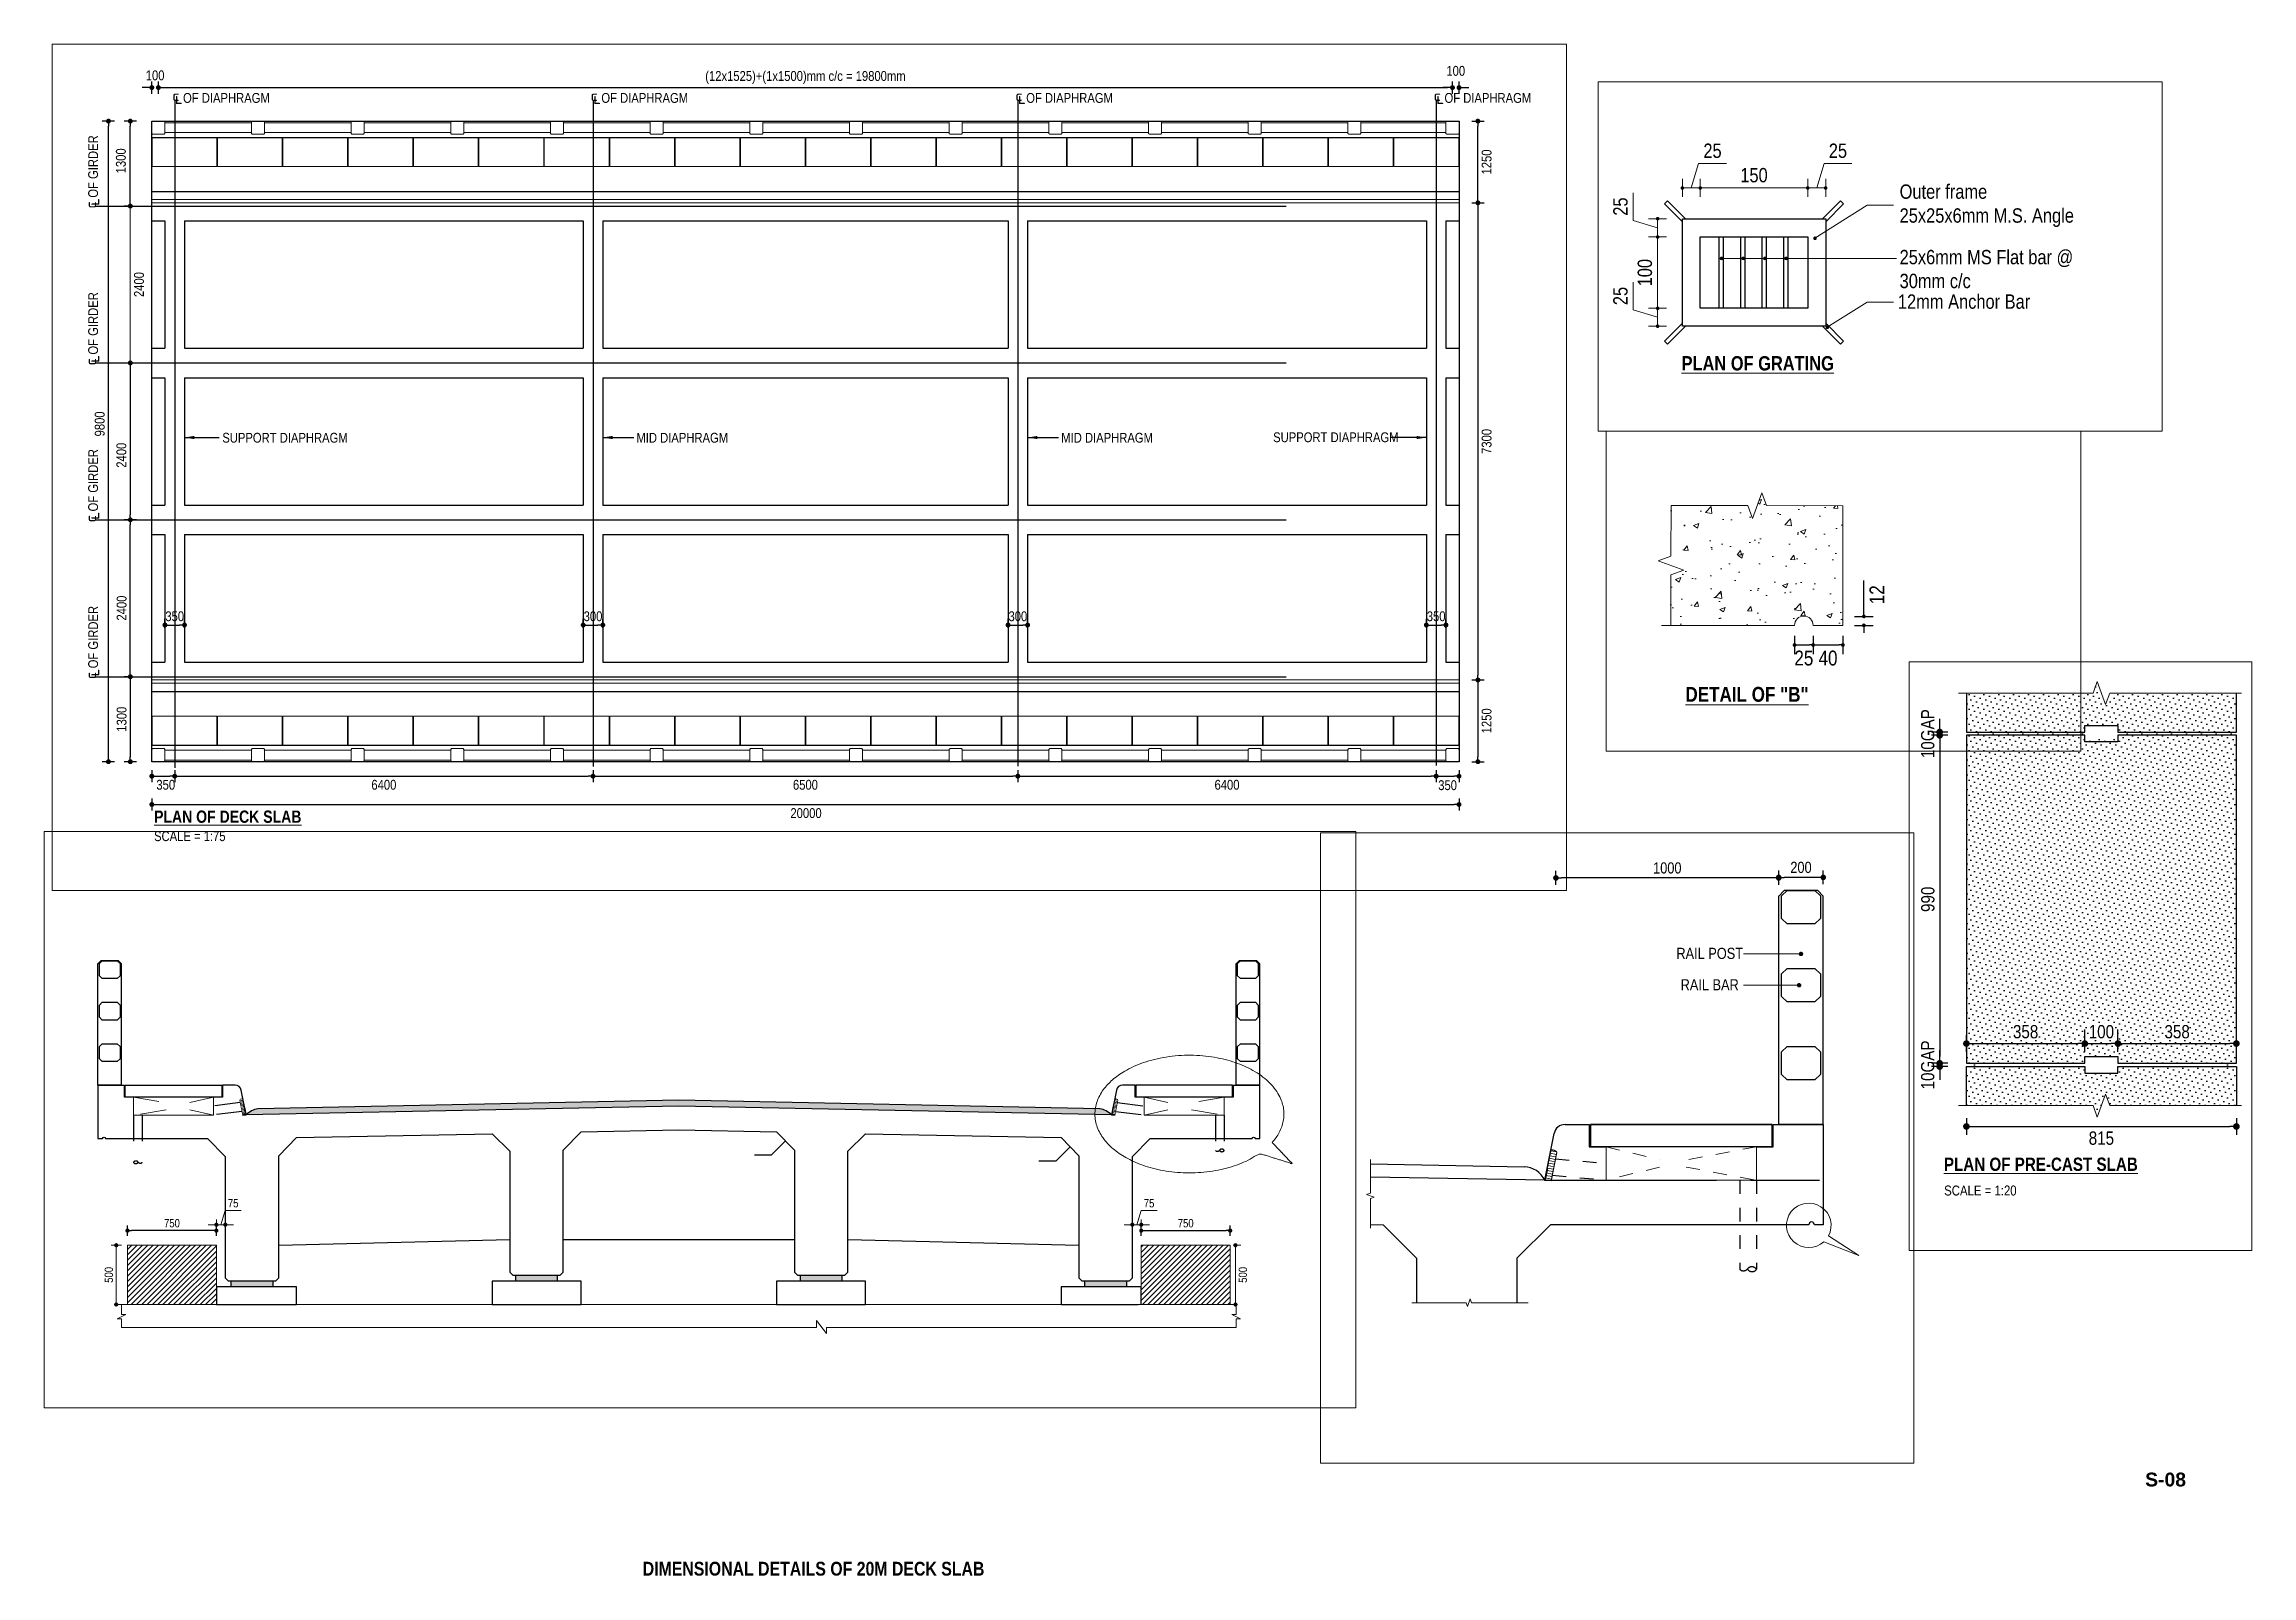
# Paper-space layout '1' of a CAD drawing. Header units: millimetres. Extents: x 534 to 933, y 9 to 285.
# The model-space entities are those that its viewports show. They can reach past a viewport. Long polylines and large blocks are cut down to what shows.
import ezdxf

# ---------------------------------------------------------------- set-up
doc = ezdxf.new("R2010")
doc.units = ezdxf.units.MM
doc.header["$LTSCALE"] = 0.2
doc.header["$PDMODE"] = 2
for name, pattern in [('DASHDOT', [25.4, 12.7, -6.35, 0, -6.35]), ('DASHED2', [0.375, 0.25, -0.125]), ('HIDDEN', [9.525, 6.35, -3.175])]:
    doc.linetypes.add(name, pattern=pattern)
for name, color, linetype in [('Bearing  peat', 241, 'Continuous'), ('con_out1', 2, 'Continuous'), ('Deck', 21, 'Continuous'), ('Deck Slab', 200, 'Continuous'), ('Deck_Hidden', 8, 'DASHED2'), ('dim', 94, 'Continuous'), ('Girder Line', 200, 'Continuous'), ('Hatching', 35, 'Continuous'), ('Kerb Beam', 3, 'Continuous'), ('Pipe_Hidde', 8, 'DASHED2'), ('Ralling', 6, 'Continuous'), ('Shade', 15, 'Continuous'), ('Wearing Course', 7, 'Continuous')]:
    doc.layers.add(name, color=color, linetype=linetype)
for name, color, linetype, lineweight in [('Box', 30, 'Continuous', 13), ('Concrete', 4, 'Continuous', 20), ('Concrete_Section', 21, 'Continuous', 30), ('Diamention', 8, 'Continuous', 25), ('Dim Arrow', 150, 'Continuous', 9), ('Dim Arrow @ 10', 150, 'Continuous', 9), ('Dim Arrow @ 75', 150, 'Continuous', 9), ('Dim Arrow @ 8', 150, 'Continuous', 9), ('DIMS', 150, 'Continuous', 9), ('DIMS @ 10', 150, 'Continuous', 9), ('DIMS @ 20', 150, 'Continuous', 9), ('DIMS @ 25', 150, 'Continuous', 9), ('DIMS @ 35', 150, 'Continuous', 9), ('DIMS @ 40', 150, 'Continuous', 9), ('DIMS @ 75', 150, 'Continuous', 9), ('DIMS @ 8', 150, 'Continuous', 9), ('duct', 151, 'Continuous', 13), ('Grating', 7, 'Continuous', 25), ('hatch', 35, 'Continuous', 0), ('Railing', 6, 'Continuous', 13), ('Section Marks', 7, 'Continuous', 15), ('Structue', 7, 'Continuous', 25), ('Text_Normal', 7, 'Continuous', 25), ('Text_Normal @ 10', 7, 'Continuous', 25), ('Text_Normal @ 25', 7, 'Continuous', 25), ('Text_Normal @ 75', 7, 'Continuous', 25), ('Text_Normal @ 8', 7, 'Continuous', 25), ('Text_Title', 1, 'Continuous', 20), ('Text_Title @ 10', 1, 'Continuous', 20), ('Text_Title @ 20', 1, 'Continuous', 20), ('Text_Title @ 75', 1, 'Continuous', 20), ('Text_Title @ 8', 1, 'Continuous', 20)]:
    doc.layers.add(name, color=color, linetype=linetype, lineweight=lineweight)
doc.layers.add('Defpoints @ 20', color=7, linetype='Continuous', plot=False)
doc.layers.add('Defpoints @ 75', color=7, linetype='Continuous', plot=False)
doc.styles.get("Standard").update_dxf_attribs({"font": 'arial.ttf'})
doc.styles.add('Swis Cn BT', font='swissc.ttf')
doc.styles.add('SWIS_B_T', font='swisscb.ttf', dxfattribs={"height": 2.5})
doc.styles.add('SWIS_R_N', font='swissc.ttf', dxfattribs={"height": 2})
doc.dimstyles.new('Closed_Arrow', dxfattribs={"dimtxt": 2, "dimasz": 2, "dimexe": 1.25, "dimexo": 0.75, "dimgap": 0.75, "dimtad": 2, "dimdec": 0, "dimzin": 0, "dimdsep": 46, "dimtxsty": 'SWIS_R_N', "dimblk": 'DOT', "dimcen": 0.5, "dimadec": 0, "dimazin": 0, "dimtfac": 1, "dimtdec": 0, "dimtofl": 0, "dimtmove": 0, "dimatfit": 3, "dimfxl": 1.25, "dimfxlon": 1, "dimtolj": 1, "dimtzin": 0, "dimarcsym": 0})
doc.dimstyles.new('dim dot_50', dxfattribs={"dimtxt": 100, "dimasz": 20, "dimexe": 1, "dimexo": 2, "dimgap": 1, "dimtad": 1, "dimdec": 0, "dimzin": 0, "dimdsep": 46, "dimtxsty": 'Swis Cn BT', "dimblk": 'BOXBLANK', "dimcen": 0.09, "dimclrd": 256, "dimclre": 256, "dimclrt": 256, "dimadec": 0, "dimazin": 0, "dimtfac": 1, "dimtdec": 0, "dimtmove": 1, "dimatfit": 3, "dimfxl": 5, "dimtolj": 1, "dimtzin": 0, "dimlwd": -1, "dimlwe": -1, "dimarcsym": 0})
doc.dimstyles.new('Dot_Anno', dxfattribs={"dimtxt": 2, "dimasz": 1, "dimexe": 1.25, "dimexo": 0.75, "dimgap": 0.75, "dimtad": 2, "dimdec": 0, "dimzin": 0, "dimdsep": 46, "dimtxsty": 'SWIS_R_N', "dimblk": 'DOT', "dimcen": 0.5, "dimadec": 0, "dimazin": 0, "dimtfac": 1, "dimtdec": 0, "dimtofl": 0, "dimtmove": 0, "dimatfit": 3, "dimfxl": 1.25, "dimfxlon": 1, "dimtolj": 1, "dimtzin": 0, "dimarcsym": 0})
doc.dimstyles.new('Dot_Arrow', dxfattribs={"dimtxt": 2, "dimasz": 1, "dimexe": 1.25, "dimexo": 0.75, "dimgap": 0.75, "dimtad": 2, "dimdec": 0, "dimzin": 0, "dimdsep": 46, "dimtxsty": 'SWIS_R_N', "dimblk": 'DOT', "dimcen": 0.5, "dimadec": 0, "dimazin": 0, "dimtfac": 1, "dimtdec": 0, "dimtofl": 0, "dimtmove": 0, "dimatfit": 3, "dimldrblk": 'DOT', "dimfxl": 1.25, "dimfxlon": 1, "dimtolj": 1, "dimtzin": 0, "dimarcsym": 0})
pattern_1 = [(45, (83636.958, 28284.539), (-5.61266, 16.83798), [0, -15.875])]

psp = doc.layouts.new('1')

# ---------------------------------------------------------------- texts
at = {"ltscale": 0.5, "insert": (913.24, 27.24), "char_height": 2.5, "width": 7.4141, "attachment_point": 1}
psp.add_mtext('{\\fArial|b1|i0|c0|p34;S-08}', dxfattribs=at)
at = {"insert": (641.79, 11.13), "char_height": 2.5, "width": 69.6932, "attachment_point": 1}
psp.add_mtext('{\\fArial Narrow|b1|i0|c0|p34;DIMENSIONAL DETAILS OF 20M DECK SLAB }', dxfattribs=at)

msp = doc.modelspace()

# ---------------------------------------------------------------- texts
at = {"layer": 'Defpoints @ 20', "style": 'SWIS_R_N'}
msp.add_text('SCALE = 1:20', height=30, dxfattribs=at).set_placement((110098.6, 23763.5))
at = {"layer": 'Defpoints @ 75', "style": 'SWIS_R_N'}
msp.add_text('SCALE = 1:75', height=150, dxfattribs=at).set_placement((97936.5, 27608.5))
at = {"layer": 'Text_Normal @ 25', "char_height": 50, "attachment_point": 5, "style": 'SWIS_R_N'}
for s, insert in [('RAIL POST', (108973.2, 25569.9)), ('RAIL BAR', (108973.2, 25429.4))]:
    msp.add_mtext(s, dxfattribs=dict(at, insert=insert))
at = {"layer": 'Text_Normal @ 75', "char_height": 150, "width": 2593.167, "attachment_point": 1, "style": 'SWIS_R_N'}
for insert in [(98213.1, 39090.3), (104613.1, 39090.3), (111113.3, 39090.3), (117513.3, 39090.3)]:
    msp.add_mtext('{\\fISOCPEUR|b0|i0|c0|p34;\\H1.25x;℄} OF DIAPHRAGM', dxfattribs=dict(at, insert=insert))
at = {"layer": 'Text_Normal @ 75', "char_height": 150, "attachment_point": 1, "rotation": 90, "style": 'SWIS_R_N'}
for insert, width in [((96891.5, 37284.2), 2643.167), ((96891.5, 34884.2), 2593.167), ((96891.5, 32484.2), 2593.167), ((96891.5, 30084.2), 2593.167)]:
    msp.add_mtext('{\\fISOCPEUR|b0|i0|c0|p34;\\H1.25x;℄} OF GIRDER', dxfattribs=dict(at, insert=insert, width=width))
at = {"layer": 'Text_Normal @ 75', "ltscale": 20, "char_height": 150, "attachment_point": 1, "style": 'SWIS_R_N'}
for s, insert, width in [('SUPPORT DIAPHRAGM', (115058.8, 33861.4), 2106.592), ('SUPPORT DIAPHRAGM', (98980.5, 33854.1), 2106.592), ('MID DIAPHRAGM', (105316.5, 33854.1), 1507.979), ('MID DIAPHRAGM', (111816.6, 33854.1), 1507.979)]:
    msp.add_mtext(s, dxfattribs=dict(at, insert=insert, width=width))
at = {"layer": 'Text_Title @ 10', "style": 'SWIS_B_T'}
msp.add_text('%%UDETAIL OF "B"', height=20, dxfattribs=at).set_placement((111286.9, 24300.7))
at = {"layer": 'Text_Title @ 20', "style": 'SWIS_B_T'}
msp.add_text('%%UPLAN OF PRE-CAST SLAB', height=40, dxfattribs=at).set_placement((110097.8, 23837.8))
at = {"layer": 'Text_Title @ 75', "style": 'SWIS_B_T'}
msp.add_text('%%UPLAN OF DECK SLAB', height=187.5, dxfattribs=at).set_placement((97936.5, 27888.1))

# ---------------------------------------------------------------- blocks, each defined once
blk = doc.blocks.new('_Dot')
at = {"color": 0, "linetype": 'ByBlock', "lineweight": -2}
blk.add_line((-0.5, 0), (-1, 0), dxfattribs=at)
at = {"color": 0, "linetype": 'ByBlock', "const_width": 0.5}
blk.add_lwpolyline([(-0.25, 0, 1), (0.25, 0, 1)], format="xyb", close=True, dxfattribs=at)
blk = doc.blocks.new('*D204')
at = {"layer": 'Defpoints', "color": 0, "ltscale": 20, "transparency": 16777216}
for p in [(110165.8, 25152.6), (110085.1, 24162.6), (110165.8, 24162.6)]:
    blk.add_point(p, dxfattribs=at)
at = {"layer": 'DIMS', "color": 0, "lineweight": -2, "ltscale": 20, "transparency": 16777216}
for p, q in [((110110.1, 25152.6), (110060.1, 25152.6)), ((110085.1, 25132.6), (110085.1, 24182.6)), ((110110.1, 24162.6), (110060.1, 24162.6))]:
    blk.add_line(p, q, dxfattribs=at)
at = {"layer": 'DIMS', "color": 0, "lineweight": -2, "ltscale": 20, "transparency": 16777216, "xscale": 20, "yscale": 20, "zscale": 20}
for p, rotation in [((110085.1, 25152.6), 90), ((110085.1, 24162.6), 270)]:
    blk.add_blockref('_Dot', p, dxfattribs=dict(at, rotation=rotation))
at = {"layer": 'DIMS', "color": 0, "ltscale": 20, "transparency": 16777216, "insert": (110049.5, 24657.6), "char_height": 40, "attachment_point": 5, "rotation": 90, "style": 'SWIS_R_N'}
blk.add_mtext('\\A1;990', dxfattribs=at)
blk = doc.blocks.new('*D205')
at = {"layer": 'Defpoints', "color": 0, "ltscale": 20, "transparency": 16777216}
for p in [(110085.1, 25152.6), (110165.8, 25162.6), (110165.8, 25152.6)]:
    blk.add_point(p, dxfattribs=at)
at = {"layer": 'DIMS', "color": 0, "lineweight": -2, "ltscale": 20, "transparency": 16777216}
for p, q in [((110085.1, 25182.6), (110085.1, 25202.6)), ((110110.1, 25162.6), (110060.1, 25162.6)), ((110110.1, 25152.6), (110060.1, 25152.6)), ((110085.1, 25132.6), (110085.1, 25112.6))]:
    blk.add_line(p, q, dxfattribs=at)
at = {"layer": 'DIMS', "color": 0, "lineweight": -2, "ltscale": 20, "transparency": 16777216, "xscale": 20, "yscale": 20, "zscale": 20}
for p, rotation in [((110085.1, 25162.6), 270), ((110085.1, 25152.6), 90)]:
    blk.add_blockref('_Dot', p, dxfattribs=dict(at, rotation=rotation))
at = {"layer": 'DIMS', "color": 0, "ltscale": 20, "transparency": 16777216, "insert": (110049.2, 25157.6), "char_height": 40, "attachment_point": 5, "rotation": 90, "style": 'SWIS_R_N'}
blk.add_mtext('\\A1;10GAP', dxfattribs=at)
blk = doc.blocks.new('*D206')
at = {"layer": 'Defpoints', "color": 0, "ltscale": 20, "transparency": 16777216}
for p in [(110165.8, 24162.6), (110085.1, 24152.6), (110165.8, 24152.6)]:
    blk.add_point(p, dxfattribs=at)
at = {"layer": 'DIMS', "color": 0, "lineweight": -2, "ltscale": 20, "transparency": 16777216}
for p, q in [((110085.1, 24182.6), (110085.1, 24202.6)), ((110110.1, 24162.6), (110060.1, 24162.6)), ((110110.1, 24152.6), (110060.1, 24152.6)), ((110085.1, 24132.6), (110085.1, 24112.6))]:
    blk.add_line(p, q, dxfattribs=at)
at = {"layer": 'DIMS', "color": 0, "lineweight": -2, "ltscale": 20, "transparency": 16777216, "xscale": 20, "yscale": 20, "zscale": 20}
for p, rotation in [((110085.1, 24162.6), 270), ((110085.1, 24152.6), 90)]:
    blk.add_blockref('_Dot', p, dxfattribs=dict(at, rotation=rotation))
at = {"layer": 'DIMS', "color": 0, "ltscale": 20, "transparency": 16777216, "insert": (110049.1, 24157.6), "char_height": 40, "attachment_point": 5, "rotation": 90, "style": 'SWIS_R_N'}
blk.add_mtext('\\A1;10GAP', dxfattribs=at)
blk = doc.blocks.new('*D207')
at = {"layer": 'Defpoints', "color": 0, "ltscale": 20, "transparency": 16777216}
for p in [(110165.8, 24035), (110980.8, 24035), (110980.8, 23971.9)]:
    blk.add_point(p, dxfattribs=at)
at = {"layer": 'DIMS', "color": 0, "lineweight": -2, "ltscale": 20, "transparency": 16777216}
for p, q in [((110165.8, 23996.9), (110165.8, 23946.9)), ((110980.8, 23996.9), (110980.8, 23946.9)), ((110185.8, 23971.9), (110960.8, 23971.9))]:
    blk.add_line(p, q, dxfattribs=at)
at = {"layer": 'DIMS', "color": 0, "lineweight": -2, "ltscale": 20, "transparency": 16777216, "xscale": 20, "yscale": 20, "zscale": 20, "rotation": 180}
blk.add_blockref('_Dot', (110165.8, 23971.9), dxfattribs=at)
at = {"layer": 'DIMS', "color": 0, "lineweight": -2, "ltscale": 20, "transparency": 16777216, "xscale": 20, "yscale": 20, "zscale": 20}
blk.add_blockref('_Dot', (110980.8, 23971.9), dxfattribs=at)
at = {"layer": 'DIMS', "color": 0, "ltscale": 20, "transparency": 16777216, "insert": (110573.3, 23936.4), "char_height": 40, "attachment_point": 5, "style": 'SWIS_R_N'}
blk.add_mtext('\\A1;815', dxfattribs=at)
blk = doc.blocks.new('*D208')
at = {"layer": 'Defpoints', "color": 0, "ltscale": 20, "transparency": 16777216}
for p in [(110523.3, 24222.1), (110165.8, 24162.6), (110523.3, 24182.6)]:
    blk.add_point(p, dxfattribs=at)
at = {"layer": 'DIMS', "color": 0, "lineweight": -2, "ltscale": 20, "transparency": 16777216}
for p, q in [((110165.8, 24197.1), (110165.8, 24247.1)), ((110523.3, 24197.6), (110523.3, 24247.1)), ((110185.8, 24222.1), (110503.3, 24222.1))]:
    blk.add_line(p, q, dxfattribs=at)
at = {"layer": 'DIMS', "color": 0, "lineweight": -2, "ltscale": 20, "transparency": 16777216, "xscale": 20, "yscale": 20, "zscale": 20, "rotation": 180}
blk.add_blockref('_Dot', (110165.8, 24222.1), dxfattribs=at)
at = {"layer": 'DIMS', "color": 0, "lineweight": -2, "ltscale": 20, "transparency": 16777216, "xscale": 20, "yscale": 20, "zscale": 20}
blk.add_blockref('_Dot', (110523.3, 24222.1), dxfattribs=at)
at = {"layer": 'DIMS', "color": 0, "ltscale": 20, "transparency": 16777216, "insert": (110344.5, 24257.7), "char_height": 40, "attachment_point": 5, "style": 'SWIS_R_N'}
blk.add_mtext('\\A1;358', dxfattribs=at)
blk = doc.blocks.new('*D209')
at = {"layer": 'Defpoints', "color": 0, "ltscale": 20, "transparency": 16777216}
for p in [(110623.3, 24222.1), (110523.3, 24182.6), (110623.3, 24182.6)]:
    blk.add_point(p, dxfattribs=at)
at = {"layer": 'DIMS', "color": 0, "lineweight": -2, "ltscale": 20, "transparency": 16777216}
for p, q in [((110523.3, 24197.6), (110523.3, 24247.1)), ((110623.3, 24197.6), (110623.3, 24247.1)), ((110543.3, 24222.1), (110603.3, 24222.1))]:
    blk.add_line(p, q, dxfattribs=at)
at = {"layer": 'DIMS', "color": 0, "lineweight": -2, "ltscale": 20, "transparency": 16777216, "xscale": 20, "yscale": 20, "zscale": 20, "rotation": 180}
blk.add_blockref('_Dot', (110523.3, 24222.1), dxfattribs=at)
at = {"layer": 'DIMS', "color": 0, "lineweight": -2, "ltscale": 20, "transparency": 16777216, "xscale": 20, "yscale": 20, "zscale": 20}
blk.add_blockref('_Dot', (110623.3, 24222.1), dxfattribs=at)
at = {"layer": 'DIMS', "color": 0, "ltscale": 20, "transparency": 16777216, "insert": (110573.3, 24257.7), "char_height": 40, "attachment_point": 5, "style": 'SWIS_R_N'}
blk.add_mtext('\\A1;100', dxfattribs=at)
blk = doc.blocks.new('*D210')
at = {"layer": 'Defpoints', "color": 0, "ltscale": 20, "transparency": 16777216}
for p in [(110980.8, 24222.1), (110623.3, 24162.6), (110980.8, 24162.6)]:
    blk.add_point(p, dxfattribs=at)
at = {"layer": 'DIMS', "color": 0, "lineweight": -2, "ltscale": 20, "transparency": 16777216}
for p, q in [((110623.3, 24197.1), (110623.3, 24247.1)), ((110980.8, 24197.1), (110980.8, 24247.1)), ((110643.3, 24222.1), (110960.8, 24222.1))]:
    blk.add_line(p, q, dxfattribs=at)
at = {"layer": 'DIMS', "color": 0, "lineweight": -2, "ltscale": 20, "transparency": 16777216, "xscale": 20, "yscale": 20, "zscale": 20, "rotation": 180}
blk.add_blockref('_Dot', (110623.3, 24222.1), dxfattribs=at)
at = {"layer": 'DIMS', "color": 0, "lineweight": -2, "ltscale": 20, "transparency": 16777216, "xscale": 20, "yscale": 20, "zscale": 20}
blk.add_blockref('_Dot', (110980.8, 24222.1), dxfattribs=at)
at = {"layer": 'DIMS', "color": 0, "ltscale": 20, "transparency": 16777216, "insert": (110802, 24257.7), "char_height": 40, "attachment_point": 5, "style": 'SWIS_R_N'}
blk.add_mtext('\\A1;358', dxfattribs=at)
blk = doc.blocks.new('*U470')
at = {"layer": 'Text_Title @ 10', "ltscale": 50, "insert": (111267.2, 23787.7), "char_height": 20, "width": 336.965, "attachment_point": 4, "style": 'SWIS_B_T'}
blk.add_mtext('{\\LPLAN OF GRATING}', dxfattribs=at)
at = {"layer": 'Text_Title @ 8', "ltscale": 50, "insert": (111267.2, 23787.7), "char_height": 16, "width": 269.572, "attachment_point": 4, "style": 'SWIS_B_T'}
blk.add_mtext('{\\LPLAN OF GRATING}', dxfattribs=at)
blk = doc.blocks.new('*D412')
at = {"layer": 'Defpoints', "color": 0, "ltscale": 30, "transparency": 16777216}
for p in [(111233.8, 23964.1), (111286.2, 23964.1), (111286.2, 23864.6)]:
    blk.add_point(p, dxfattribs=at)
at = {"layer": 'DIMS', "color": 0, "lineweight": -2, "ltscale": 30, "transparency": 16777216}
for p, q in [((111243.8, 23964.1), (111223.8, 23964.1)), ((111233.8, 23868.6), (111233.8, 23960.1)), ((111243.8, 23864.6), (111223.8, 23864.6))]:
    blk.add_line(p, q, dxfattribs=at)
at = {"layer": 'DIMS', "color": 0, "lineweight": -2, "ltscale": 30, "transparency": 16777216, "xscale": 4, "yscale": 4, "zscale": 4}
for p, rotation in [((111233.8, 23964.1), 90), ((111233.8, 23864.6), 270)]:
    blk.add_blockref('_Dot', p, dxfattribs=dict(at, rotation=rotation))
at = {"layer": 'DIMS', "color": 0, "ltscale": 30, "transparency": 16777216, "insert": (111219.6, 23914.3), "char_height": 16, "attachment_point": 5, "rotation": 90, "style": 'SWIS_R_N'}
blk.add_mtext('\\A1;100', dxfattribs=at)
blk = doc.blocks.new('*D413')
at = {"layer": 'Defpoints', "color": 0, "ltscale": 30, "transparency": 16777216}
for p in [(111233.8, 23964.1), (111286.2, 23964.1), (111286.2, 23864.6)]:
    blk.add_point(p, dxfattribs=at)
at = {"layer": 'DIMS', "color": 0, "lineweight": -2, "ltscale": 30, "transparency": 16777216}
for p, q in [((111246.3, 23964.1), (111221.3, 23964.1)), ((111233.8, 23869.6), (111233.8, 23959.1)), ((111246.3, 23864.6), (111221.3, 23864.6))]:
    blk.add_line(p, q, dxfattribs=at)
at = {"layer": 'DIMS', "color": 0, "lineweight": -2, "ltscale": 30, "transparency": 16777216, "xscale": 5, "yscale": 5, "zscale": 5}
for p, rotation in [((111233.8, 23964.1), 90), ((111233.8, 23864.6), 270)]:
    blk.add_blockref('_Dot', p, dxfattribs=dict(at, rotation=rotation))
at = {"layer": 'DIMS', "color": 0, "ltscale": 30, "transparency": 16777216, "insert": (111216.1, 23914.3), "char_height": 20, "attachment_point": 5, "rotation": 90, "style": 'SWIS_R_N'}
blk.add_mtext('\\A1;100', dxfattribs=at)
blk = doc.blocks.new('*D415')
at = {"layer": 'Defpoints', "color": 0, "ltscale": 30, "transparency": 16777216}
for p in [(111443.3, 24032.5), (111293.3, 23937.9), (111443.3, 23937.9)]:
    blk.add_point(p, dxfattribs=at)
at = {"layer": 'DIMS', "color": 0, "lineweight": -2, "ltscale": 30, "transparency": 16777216}
for p, q in [((111293.3, 24022.5), (111293.3, 24042.5)), ((111443.3, 24022.5), (111443.3, 24042.5)), ((111297.3, 24032.5), (111439.3, 24032.5))]:
    blk.add_line(p, q, dxfattribs=at)
at = {"layer": 'DIMS', "color": 0, "lineweight": -2, "ltscale": 30, "transparency": 16777216, "xscale": 4, "yscale": 4, "zscale": 4, "rotation": 180}
blk.add_blockref('_Dot', (111293.3, 24032.5), dxfattribs=at)
at = {"layer": 'DIMS', "color": 0, "lineweight": -2, "ltscale": 30, "transparency": 16777216, "xscale": 4, "yscale": 4, "zscale": 4}
blk.add_blockref('_Dot', (111443.3, 24032.5), dxfattribs=at)
at = {"layer": 'DIMS', "color": 0, "ltscale": 30, "transparency": 16777216, "insert": (111368.3, 24046.7), "char_height": 16, "attachment_point": 5, "style": 'SWIS_R_N'}
blk.add_mtext('\\A1;150', dxfattribs=at)
blk = doc.blocks.new('*D416')
at = {"layer": 'Defpoints', "color": 0, "ltscale": 30, "transparency": 16777216}
for p in [(111443.3, 24032.5), (111293.3, 23937.9), (111443.3, 23937.9)]:
    blk.add_point(p, dxfattribs=at)
at = {"layer": 'DIMS', "color": 0, "lineweight": -2, "ltscale": 30, "transparency": 16777216}
for p, q in [((111293.3, 24020), (111293.3, 24045)), ((111443.3, 24020), (111443.3, 24045)), ((111298.3, 24032.5), (111438.3, 24032.5))]:
    blk.add_line(p, q, dxfattribs=at)
at = {"layer": 'DIMS', "color": 0, "lineweight": -2, "ltscale": 30, "transparency": 16777216, "xscale": 5, "yscale": 5, "zscale": 5, "rotation": 180}
blk.add_blockref('_Dot', (111293.3, 24032.5), dxfattribs=at)
at = {"layer": 'DIMS', "color": 0, "lineweight": -2, "ltscale": 30, "transparency": 16777216, "xscale": 5, "yscale": 5, "zscale": 5}
blk.add_blockref('_Dot', (111443.3, 24032.5), dxfattribs=at)
at = {"layer": 'DIMS', "color": 0, "ltscale": 30, "transparency": 16777216, "insert": (111368.3, 24050.2), "char_height": 20, "attachment_point": 5, "style": 'SWIS_R_N'}
blk.add_mtext('\\A1;150', dxfattribs=at)
blk = doc.blocks.new('*U473')
at = {"layer": 'Text_Normal @ 10', "ltscale": 5, "insert": (111571.5, 24007.7), "char_height": 20, "width": 247.194, "attachment_point": 4, "style": 'SWIS_R_N'}
blk.add_mtext('Outer frame 25x25x6mm M.S. Angle', dxfattribs=at)
at = {"layer": 'Text_Normal @ 8', "ltscale": 5, "insert": (111571.5, 24007.7), "char_height": 16, "width": 197.756, "attachment_point": 4, "style": 'SWIS_R_N'}
blk.add_mtext('Outer frame 25x25x6mm M.S. Angle', dxfattribs=at)
blk = doc.blocks.new('*U475')
at = {"layer": 'Text_Normal @ 10', "ltscale": 5, "insert": (111571.5, 23919.2), "char_height": 20, "width": 247.881, "attachment_point": 4, "style": 'SWIS_R_N'}
blk.add_mtext('25x6mm MS Flat bar @ 30mm c/c', dxfattribs=at)
at = {"layer": 'Text_Normal @ 8', "ltscale": 5, "insert": (111571.5, 23919.2), "char_height": 16, "width": 198.305, "attachment_point": 4, "style": 'SWIS_R_N'}
blk.add_mtext('25x6mm MS Flat bar @ 30mm c/c', dxfattribs=at)
blk = doc.blocks.new('*U476')
at = {"layer": 'Text_Normal @ 10', "ltscale": 5, "insert": (111569.1, 23873.8), "char_height": 20, "width": 208.331, "attachment_point": 4, "style": 'SWIS_R_N'}
blk.add_mtext('12mm Anchor Bar', dxfattribs=at)
at = {"layer": 'Text_Normal @ 8', "ltscale": 5, "insert": (111569.1, 23873.8), "char_height": 16, "width": 166.665, "attachment_point": 4, "style": 'SWIS_R_N'}
blk.add_mtext('12mm Anchor Bar', dxfattribs=at)
blk = doc.blocks.new('*D418')
at = {"layer": 'Defpoints', "color": 0, "ltscale": 30, "transparency": 16777216}
for p in [(111233.8, 23989.6), (111286.2, 23989.6), (111286.2, 23964.1)]:
    blk.add_point(p, dxfattribs=at)
at = {"layer": 'DIMS', "color": 0, "lineweight": -2, "ltscale": 30, "transparency": 16777216}
for p, q in [((111206.6, 23985), (111206.6, 24016)), ((111233.8, 23976.8), (111206.6, 23985)), ((111243.8, 23989.6), (111223.8, 23989.6)), ((111233.8, 23968.1), (111233.8, 23985.6)), ((111243.8, 23964.1), (111223.8, 23964.1))]:
    blk.add_line(p, q, dxfattribs=at)
at = {"layer": 'DIMS', "color": 0, "lineweight": -2, "ltscale": 30, "transparency": 16777216, "xscale": 4, "yscale": 4, "zscale": 4}
for p, rotation in [((111233.8, 23989.6), 90), ((111233.8, 23964.1), 270)]:
    blk.add_blockref('_Dot', p, dxfattribs=dict(at, rotation=rotation))
at = {"layer": 'DIMS', "color": 0, "ltscale": 30, "transparency": 16777216, "insert": (111192.4, 24000.5), "char_height": 16, "attachment_point": 5, "rotation": 90, "style": 'SWIS_R_N'}
blk.add_mtext('\\A1;25', dxfattribs=at)
blk = doc.blocks.new('*D419')
at = {"layer": 'Defpoints', "color": 0, "ltscale": 30, "transparency": 16777216}
for p in [(111233.8, 23989.6), (111286.2, 23989.6), (111286.2, 23964.1)]:
    blk.add_point(p, dxfattribs=at)
at = {"layer": 'DIMS', "color": 0, "lineweight": -2, "ltscale": 30, "transparency": 16777216}
for p, q in [((111199.8, 23987), (111199.8, 24025.9)), ((111233.8, 23976.8), (111199.8, 23987)), ((111246.3, 23989.6), (111221.3, 23989.6)), ((111233.8, 23969.1), (111233.8, 23984.6)), ((111246.3, 23964.1), (111221.3, 23964.1))]:
    blk.add_line(p, q, dxfattribs=at)
at = {"layer": 'DIMS', "color": 0, "lineweight": -2, "ltscale": 30, "transparency": 16777216, "xscale": 5, "yscale": 5, "zscale": 5}
for p, rotation in [((111233.8, 23989.6), 90), ((111233.8, 23964.1), 270)]:
    blk.add_blockref('_Dot', p, dxfattribs=dict(at, rotation=rotation))
at = {"layer": 'DIMS', "color": 0, "ltscale": 30, "transparency": 16777216, "insert": (111182, 24006.5), "char_height": 20, "attachment_point": 5, "rotation": 90, "style": 'SWIS_R_N'}
blk.add_mtext('\\A1;25', dxfattribs=at)
blk = doc.blocks.new('*D421')
at = {"layer": 'Defpoints', "color": 0, "ltscale": 30, "transparency": 16777216}
for p in [(111286.2, 23864.6), (111233.8, 23839.6), (111286.2, 23839.6)]:
    blk.add_point(p, dxfattribs=at)
at = {"layer": 'DIMS', "color": 0, "lineweight": -2, "ltscale": 30, "transparency": 16777216}
for p, q in [((111206.6, 23860.2), (111206.6, 23891.3)), ((111243.8, 23864.6), (111223.8, 23864.6)), ((111233.8, 23852.1), (111206.6, 23860.2)), ((111243.8, 23839.6), (111223.8, 23839.6)), ((111233.8, 23860.6), (111233.8, 23843.6))]:
    blk.add_line(p, q, dxfattribs=at)
at = {"layer": 'DIMS', "color": 0, "lineweight": -2, "ltscale": 30, "transparency": 16777216, "xscale": 4, "yscale": 4, "zscale": 4}
for p, rotation in [((111233.8, 23864.6), 90), ((111233.8, 23839.6), 270)]:
    blk.add_blockref('_Dot', p, dxfattribs=dict(at, rotation=rotation))
at = {"layer": 'DIMS', "color": 0, "ltscale": 30, "transparency": 16777216, "insert": (111192.4, 23875.8), "char_height": 16, "attachment_point": 5, "rotation": 90, "style": 'SWIS_R_N'}
blk.add_mtext('\\A1;25', dxfattribs=at)
blk = doc.blocks.new('*D422')
at = {"layer": 'Defpoints', "color": 0, "ltscale": 30, "transparency": 16777216}
for p in [(111286.2, 23864.6), (111233.8, 23839.6), (111286.2, 23839.6)]:
    blk.add_point(p, dxfattribs=at)
at = {"layer": 'DIMS', "color": 0, "lineweight": -2, "ltscale": 30, "transparency": 16777216}
for p, q in [((111199.8, 23862.3), (111199.8, 23901.1)), ((111233.8, 23852.1), (111199.8, 23862.3)), ((111246.3, 23864.6), (111221.3, 23864.6)), ((111246.3, 23839.6), (111221.3, 23839.6)), ((111233.8, 23859.6), (111233.8, 23844.6))]:
    blk.add_line(p, q, dxfattribs=at)
at = {"layer": 'DIMS', "color": 0, "lineweight": -2, "ltscale": 30, "transparency": 16777216, "xscale": 5, "yscale": 5, "zscale": 5}
for p, rotation in [((111233.8, 23864.6), 90), ((111233.8, 23839.6), 270)]:
    blk.add_blockref('_Dot', p, dxfattribs=dict(at, rotation=rotation))
at = {"layer": 'DIMS', "color": 0, "ltscale": 30, "transparency": 16777216, "insert": (111182, 23881.7), "char_height": 20, "attachment_point": 5, "rotation": 90, "style": 'SWIS_R_N'}
blk.add_mtext('\\A1;25', dxfattribs=at)
blk = doc.blocks.new('*D424')
at = {"layer": 'Defpoints', "color": 0, "ltscale": 30, "transparency": 16777216}
for p in [(111268.3, 24032.5), (111268.3, 23963.4), (111293.3, 23963.4)]:
    blk.add_point(p, dxfattribs=at)
at = {"layer": 'DIMS', "color": 0, "lineweight": -2, "ltscale": 30, "transparency": 16777216}
for p, q in [((111268.3, 24022.5), (111268.3, 24042.5)), ((111280.8, 24032.5), (111289, 24059.7)), ((111289, 24059.7), (111320, 24059.7)), ((111293.3, 24022.5), (111293.3, 24042.5)), ((111289.3, 24032.5), (111272.3, 24032.5))]:
    blk.add_line(p, q, dxfattribs=at)
at = {"layer": 'DIMS', "color": 0, "lineweight": -2, "ltscale": 30, "transparency": 16777216, "xscale": 4, "yscale": 4, "zscale": 4, "rotation": 180}
blk.add_blockref('_Dot', (111268.3, 24032.5), dxfattribs=at)
at = {"layer": 'DIMS', "color": 0, "lineweight": -2, "ltscale": 30, "transparency": 16777216, "xscale": 4, "yscale": 4, "zscale": 4}
blk.add_blockref('_Dot', (111293.3, 24032.5), dxfattribs=at)
at = {"layer": 'DIMS', "color": 0, "ltscale": 30, "transparency": 16777216, "insert": (111304.5, 24073.9), "char_height": 16, "attachment_point": 5, "style": 'SWIS_R_N'}
blk.add_mtext('\\A1;25', dxfattribs=at)
blk = doc.blocks.new('*D425')
at = {"layer": 'Defpoints', "color": 0, "ltscale": 30, "transparency": 16777216}
for p in [(111268.3, 24032.5), (111268.3, 23963.4), (111293.3, 23963.4)]:
    blk.add_point(p, dxfattribs=at)
at = {"layer": 'DIMS', "color": 0, "lineweight": -2, "ltscale": 30, "transparency": 16777216}
for p, q in [((111268.3, 24020), (111268.3, 24045)), ((111280.8, 24032.5), (111291, 24066.5)), ((111291, 24066.5), (111329.8, 24066.5)), ((111293.3, 24020), (111293.3, 24045)), ((111288.3, 24032.5), (111273.3, 24032.5))]:
    blk.add_line(p, q, dxfattribs=at)
at = {"layer": 'DIMS', "color": 0, "lineweight": -2, "ltscale": 30, "transparency": 16777216, "xscale": 5, "yscale": 5, "zscale": 5, "rotation": 180}
blk.add_blockref('_Dot', (111268.3, 24032.5), dxfattribs=at)
at = {"layer": 'DIMS', "color": 0, "lineweight": -2, "ltscale": 30, "transparency": 16777216, "xscale": 5, "yscale": 5, "zscale": 5}
blk.add_blockref('_Dot', (111293.3, 24032.5), dxfattribs=at)
at = {"layer": 'DIMS', "color": 0, "ltscale": 30, "transparency": 16777216, "insert": (111310.4, 24084.3), "char_height": 20, "attachment_point": 5, "style": 'SWIS_R_N'}
blk.add_mtext('\\A1;25', dxfattribs=at)
blk = doc.blocks.new('*D427')
at = {"layer": 'Defpoints', "color": 0, "ltscale": 30, "transparency": 16777216}
for p in [(111468.3, 24032.5), (111443.3, 23963.4), (111468.3, 23963.4)]:
    blk.add_point(p, dxfattribs=at)
at = {"layer": 'DIMS', "color": 0, "lineweight": -2, "ltscale": 30, "transparency": 16777216}
for p, q in [((111443.3, 24022.5), (111443.3, 24042.5)), ((111455.8, 24032.5), (111464, 24059.7)), ((111464, 24059.7), (111495, 24059.7)), ((111468.3, 24022.5), (111468.3, 24042.5)), ((111447.3, 24032.5), (111464.3, 24032.5))]:
    blk.add_line(p, q, dxfattribs=at)
at = {"layer": 'DIMS', "color": 0, "lineweight": -2, "ltscale": 30, "transparency": 16777216, "xscale": 4, "yscale": 4, "zscale": 4, "rotation": 180}
blk.add_blockref('_Dot', (111443.3, 24032.5), dxfattribs=at)
at = {"layer": 'DIMS', "color": 0, "lineweight": -2, "ltscale": 30, "transparency": 16777216, "xscale": 4, "yscale": 4, "zscale": 4}
blk.add_blockref('_Dot', (111468.3, 24032.5), dxfattribs=at)
at = {"layer": 'DIMS', "color": 0, "ltscale": 30, "transparency": 16777216, "insert": (111479.5, 24073.9), "char_height": 16, "attachment_point": 5, "style": 'SWIS_R_N'}
blk.add_mtext('\\A1;25', dxfattribs=at)
blk = doc.blocks.new('*D428')
at = {"layer": 'Defpoints', "color": 0, "ltscale": 30, "transparency": 16777216}
for p in [(111468.3, 24032.5), (111443.3, 23963.4), (111468.3, 23963.4)]:
    blk.add_point(p, dxfattribs=at)
at = {"layer": 'DIMS', "color": 0, "lineweight": -2, "ltscale": 30, "transparency": 16777216}
for p, q in [((111443.3, 24020), (111443.3, 24045)), ((111455.8, 24032.5), (111466, 24066.5)), ((111466, 24066.5), (111504.8, 24066.5)), ((111468.3, 24020), (111468.3, 24045)), ((111448.3, 24032.5), (111463.3, 24032.5))]:
    blk.add_line(p, q, dxfattribs=at)
at = {"layer": 'DIMS', "color": 0, "lineweight": -2, "ltscale": 30, "transparency": 16777216, "xscale": 5, "yscale": 5, "zscale": 5, "rotation": 180}
blk.add_blockref('_Dot', (111443.3, 24032.5), dxfattribs=at)
at = {"layer": 'DIMS', "color": 0, "lineweight": -2, "ltscale": 30, "transparency": 16777216, "xscale": 5, "yscale": 5, "zscale": 5}
blk.add_blockref('_Dot', (111468.3, 24032.5), dxfattribs=at)
at = {"layer": 'DIMS', "color": 0, "ltscale": 30, "transparency": 16777216, "insert": (111485.4, 24084.3), "char_height": 20, "attachment_point": 5, "style": 'SWIS_R_N'}
blk.add_mtext('\\A1;25', dxfattribs=at)
blk = doc.blocks.new('*D254')
at = {"layer": 'Defpoints', "color": 0, "transparency": 16777216}
for p in [(111433.6, 24403.4), (111458.6, 24403.4), (111458.6, 24377)]:
    blk.add_point(p, dxfattribs=at)
at = {"layer": 'DIMS', "color": 0, "lineweight": -2, "transparency": 16777216}
for p, q in [((111433.6, 24389.5), (111433.6, 24364.5)), ((111438.6, 24377), (111453.6, 24377)), ((111458.6, 24389.5), (111458.6, 24364.5))]:
    blk.add_line(p, q, dxfattribs=at)
at = {"layer": 'DIMS', "color": 0, "lineweight": -2, "transparency": 16777216, "xscale": 5, "yscale": 5, "zscale": 5, "rotation": 180}
blk.add_blockref('_Dot', (111433.6, 24377), dxfattribs=at)
at = {"layer": 'DIMS', "color": 0, "lineweight": -2, "transparency": 16777216, "xscale": 5, "yscale": 5, "zscale": 5}
blk.add_blockref('_Dot', (111458.6, 24377), dxfattribs=at)
at = {"layer": 'DIMS', "color": 0, "transparency": 16777216, "insert": (111446.1, 24359.3), "char_height": 20, "attachment_point": 5, "style": 'SWIS_R_N'}
blk.add_mtext('\\A1;25', dxfattribs=at)
blk = doc.blocks.new('*D252')
at = {"layer": 'Defpoints', "color": 0, "transparency": 16777216}
for p in [(111458.6, 24403.4), (111498.6, 24403.4), (111498.6, 24377)]:
    blk.add_point(p, dxfattribs=at)
at = {"layer": 'DIMS', "color": 0, "lineweight": -2, "transparency": 16777216}
for p, q in [((111458.6, 24389.5), (111458.6, 24364.5)), ((111463.6, 24377), (111493.6, 24377)), ((111498.6, 24389.5), (111498.6, 24364.5))]:
    blk.add_line(p, q, dxfattribs=at)
at = {"layer": 'DIMS', "color": 0, "lineweight": -2, "transparency": 16777216, "xscale": 5, "yscale": 5, "zscale": 5, "rotation": 180}
blk.add_blockref('_Dot', (111458.6, 24377), dxfattribs=at)
at = {"layer": 'DIMS', "color": 0, "lineweight": -2, "transparency": 16777216, "xscale": 5, "yscale": 5, "zscale": 5}
blk.add_blockref('_Dot', (111498.6, 24377), dxfattribs=at)
at = {"layer": 'DIMS', "color": 0, "transparency": 16777216, "insert": (111478.6, 24359.3), "char_height": 20, "attachment_point": 5, "style": 'SWIS_R_N'}
blk.add_mtext('\\A1;40', dxfattribs=at)
blk = doc.blocks.new('*D253')
at = {"layer": 'Defpoints', "color": 0, "transparency": 16777216}
for p in [(111498.6, 24415.4), (111498.6, 24403.4), (111526.8, 24415.4)]:
    blk.add_point(p, dxfattribs=at)
at = {"layer": 'DIMS', "color": 0, "lineweight": -2, "transparency": 16777216}
for p, q in [((111526.8, 24420.4), (111526.8, 24463.6)), ((111514.3, 24415.4), (111539.3, 24415.4)), ((111514.3, 24403.4), (111539.3, 24403.4)), ((111526.8, 24398.4), (111526.8, 24393.4))]:
    blk.add_line(p, q, dxfattribs=at)
at = {"layer": 'DIMS', "color": 0, "lineweight": -2, "transparency": 16777216, "xscale": 5, "yscale": 5, "zscale": 5}
for p, rotation in [((111526.8, 24415.4), 270), ((111526.8, 24403.4), 90)]:
    blk.add_blockref('_Dot', p, dxfattribs=dict(at, rotation=rotation))
at = {"layer": 'DIMS', "color": 0, "transparency": 16777216, "insert": (111544.4, 24444.5), "char_height": 20, "attachment_point": 5, "rotation": 90, "style": 'SWIS_R_N'}
blk.add_mtext('\\A1;12', dxfattribs=at)
blk = doc.blocks.new('*D430')
at = {"layer": 'Defpoints', "color": 0, "ltscale": 20, "transparency": 16777216}
for p in [(105202.6, 26008.7), (105252.6, 24802.3), (105202.6, 24534.3)]:
    blk.add_point(p, dxfattribs=at)
at = {"layer": 'DIMS', "color": 0, "lineweight": -2, "ltscale": 20, "transparency": 16777216}
for p, q in [((105202.6, 25958.7), (105202.6, 26058.7)), ((105252.6, 25958.7), (105252.6, 26058.7)), ((105162.6, 26008.7), (105122.6, 26008.7)), ((105292.6, 26008.7), (105332.6, 26008.7))]:
    blk.add_line(p, q, dxfattribs=at)
at = {"layer": 'DIMS', "color": 0, "lineweight": -2, "ltscale": 20, "transparency": 16777216, "xscale": 40, "yscale": 40, "zscale": 40}
blk.add_blockref('_Dot', (105202.6, 26008.7), dxfattribs=at)
at = {"layer": 'DIMS', "color": 0, "lineweight": -2, "ltscale": 20, "transparency": 16777216, "xscale": 40, "yscale": 40, "zscale": 40, "rotation": 180}
blk.add_blockref('_Dot', (105252.6, 26008.7), dxfattribs=at)
at = {"layer": 'DIMS', "color": 0, "ltscale": 20, "transparency": 16777216, "insert": (105233, 26095.1), "char_height": 80, "attachment_point": 5, "style": 'SWIS_R_N'}
blk.add_mtext('\\A1;50', dxfattribs=at)
blk = doc.blocks.new('*D431')
at = {"layer": 'Defpoints', "color": 0, "ltscale": 20, "transparency": 16777216}
for p in [(105202.6, 26008.7), (105252.6, 24802.3), (105202.6, 24534.3)]:
    blk.add_point(p, dxfattribs=at)
at = {"layer": 'DIMS', "color": 0, "lineweight": -2, "ltscale": 20, "transparency": 16777216}
for p, q in [((105202.6, 25915), (105202.6, 26102.5)), ((105252.6, 25915), (105252.6, 26102.5)), ((105127.6, 26008.7), (105052.6, 26008.7)), ((105327.6, 26008.7), (105402.6, 26008.7))]:
    blk.add_line(p, q, dxfattribs=at)
at = {"layer": 'DIMS', "color": 0, "lineweight": -2, "ltscale": 20, "transparency": 16777216, "xscale": 75, "yscale": 75, "zscale": 75}
blk.add_blockref('_Dot', (105202.6, 26008.7), dxfattribs=at)
at = {"layer": 'DIMS', "color": 0, "lineweight": -2, "ltscale": 20, "transparency": 16777216, "xscale": 75, "yscale": 75, "zscale": 75, "rotation": 180}
blk.add_blockref('_Dot', (105252.6, 26008.7), dxfattribs=at)
at = {"layer": 'DIMS', "color": 0, "ltscale": 20, "transparency": 16777216, "insert": (105233, 26095.1), "char_height": 150, "attachment_point": 5, "style": 'SWIS_R_N'}
blk.add_mtext('\\A1;50', dxfattribs=at)
blk = doc.blocks.new('*D433')
at = {"layer": 'Defpoints', "color": 0, "ltscale": 20, "transparency": 16777216}
for p in [(105252.6, 26008.7), (106252.6, 25823), (105252.6, 24802.3)]:
    blk.add_point(p, dxfattribs=at)
at = {"layer": 'DIMS', "color": 0, "lineweight": -2, "ltscale": 20, "transparency": 16777216}
for p, q in [((105252.6, 25958.7), (105252.6, 26058.7)), ((106252.6, 25958.7), (106252.6, 26058.7)), ((106212.6, 26008.7), (105292.6, 26008.7))]:
    blk.add_line(p, q, dxfattribs=at)
at = {"layer": 'DIMS', "color": 0, "lineweight": -2, "ltscale": 20, "transparency": 16777216, "xscale": 40, "yscale": 40, "zscale": 40, "rotation": 180}
blk.add_blockref('_Dot', (105252.6, 26008.7), dxfattribs=at)
at = {"layer": 'DIMS', "color": 0, "lineweight": -2, "ltscale": 20, "transparency": 16777216, "xscale": 40, "yscale": 40, "zscale": 40}
blk.add_blockref('_Dot', (106252.6, 26008.7), dxfattribs=at)
at = {"layer": 'DIMS', "color": 0, "ltscale": 20, "transparency": 16777216, "insert": (105752.6, 26079.8), "char_height": 80, "attachment_point": 5, "style": 'SWIS_R_N'}
blk.add_mtext('\\A1;1000', dxfattribs=at)
blk = doc.blocks.new('*D434')
at = {"layer": 'Defpoints', "color": 0, "ltscale": 20, "transparency": 16777216}
for p in [(105252.6, 26008.7), (106252.6, 25823), (105252.6, 24802.3)]:
    blk.add_point(p, dxfattribs=at)
at = {"layer": 'DIMS', "color": 0, "lineweight": -2, "ltscale": 20, "transparency": 16777216}
for p, q in [((105252.6, 25915), (105252.6, 26102.5)), ((106252.6, 25915), (106252.6, 26102.5)), ((106177.6, 26008.7), (105327.6, 26008.7))]:
    blk.add_line(p, q, dxfattribs=at)
at = {"layer": 'DIMS', "color": 0, "lineweight": -2, "ltscale": 20, "transparency": 16777216, "xscale": 75, "yscale": 75, "zscale": 75, "rotation": 180}
blk.add_blockref('_Dot', (105252.6, 26008.7), dxfattribs=at)
at = {"layer": 'DIMS', "color": 0, "lineweight": -2, "ltscale": 20, "transparency": 16777216, "xscale": 75, "yscale": 75, "zscale": 75}
blk.add_blockref('_Dot', (106252.6, 26008.7), dxfattribs=at)
at = {"layer": 'DIMS', "color": 0, "ltscale": 20, "transparency": 16777216, "insert": (105752.6, 26142), "char_height": 150, "attachment_point": 5, "style": 'SWIS_R_N'}
blk.add_mtext('\\A1;1000', dxfattribs=at)
blk = doc.blocks.new('*D436')
at = {"layer": 'Defpoints', "color": 0, "ltscale": 20, "transparency": 16777216}
for p in [(97902.6, 26008.7), (97902.6, 24534.3), (105202.6, 24534.3)]:
    blk.add_point(p, dxfattribs=at)
at = {"layer": 'DIMS', "color": 0, "lineweight": -2, "ltscale": 20, "transparency": 16777216}
for p, q in [((97902.6, 25958.7), (97902.6, 26058.7)), ((105202.6, 25958.7), (105202.6, 26058.7)), ((105162.6, 26008.7), (97942.6, 26008.7))]:
    blk.add_line(p, q, dxfattribs=at)
at = {"layer": 'DIMS', "color": 0, "lineweight": -2, "ltscale": 20, "transparency": 16777216, "xscale": 40, "yscale": 40, "zscale": 40, "rotation": 180}
blk.add_blockref('_Dot', (97902.6, 26008.7), dxfattribs=at)
at = {"layer": 'DIMS', "color": 0, "lineweight": -2, "ltscale": 20, "transparency": 16777216, "xscale": 40, "yscale": 40, "zscale": 40}
blk.add_blockref('_Dot', (105202.6, 26008.7), dxfattribs=at)
at = {"layer": 'DIMS', "color": 0, "ltscale": 20, "transparency": 16777216, "insert": (101552.6, 26079.7), "char_height": 80, "attachment_point": 5, "style": 'SWIS_R_N'}
blk.add_mtext('\\A1;7300', dxfattribs=at)
blk = doc.blocks.new('*D437')
at = {"layer": 'Defpoints', "color": 0, "ltscale": 20, "transparency": 16777216}
for p in [(97902.6, 26008.7), (97902.6, 24534.3), (105202.6, 24534.3)]:
    blk.add_point(p, dxfattribs=at)
at = {"layer": 'DIMS', "color": 0, "lineweight": -2, "ltscale": 20, "transparency": 16777216}
for p, q in [((97902.6, 25915), (97902.6, 26102.5)), ((105202.6, 25915), (105202.6, 26102.5)), ((105127.6, 26008.7), (97977.6, 26008.7))]:
    blk.add_line(p, q, dxfattribs=at)
at = {"layer": 'DIMS', "color": 0, "lineweight": -2, "ltscale": 20, "transparency": 16777216, "xscale": 75, "yscale": 75, "zscale": 75, "rotation": 180}
blk.add_blockref('_Dot', (97902.6, 26008.7), dxfattribs=at)
at = {"layer": 'DIMS', "color": 0, "lineweight": -2, "ltscale": 20, "transparency": 16777216, "xscale": 75, "yscale": 75, "zscale": 75}
blk.add_blockref('_Dot', (105202.6, 26008.7), dxfattribs=at)
at = {"layer": 'DIMS', "color": 0, "ltscale": 20, "transparency": 16777216, "insert": (101552.6, 26141.9), "char_height": 150, "attachment_point": 5, "style": 'SWIS_R_N'}
blk.add_mtext('\\A1;7300', dxfattribs=at)
blk = doc.blocks.new('grating')
at = {"layer": 'con_out1', "lineweight": 20}
h = blk.add_hatch(dxfattribs=at)
h.set_pattern_fill('ANSI31', color=256, scale=90, angle=320.4884)
h.set_pattern_definition([(5.48843, (35188.985, 8598.234), (-1.0760037, 11.1984247), [])])
h.paths.add_polyline_path([(-42.5, 131.4, -0.179836), (-14.8, 138.8), (-11.8, 110.9), (-8.3, 76.9), (-36.9, 77.1)])
h.paths.add_polyline_path([(-36.9, 77.1), (-8.3, 76.9), (-0.7, 1.8), (-29.3, 2.1)])
at = {"layer": 'con_out1'}
blk.add_line((-29.1, -0.1), (0, 0), dxfattribs=at)
at = {"layer": 'con_out1', "const_width": 5}
blk.add_lwpolyline([(-42.5, 131.4, -0.180591), (-14.6, 138.8)], format="xyb", dxfattribs=at)
for points in [[(-42.5, 131.4), (-29.1, -0.1)], [(-15.5, 138.8), (0, 0)]]:
    blk.add_lwpolyline(points, dxfattribs=at)
at = {"layer": 'Deck Slab', "linetype": 'HIDDEN'}
for p in [(-6.8, 54.4), (-6.1, 54.7)]:
    blk.add_line(p, (-1.2, 4.5), dxfattribs=at)
at = {"layer": 'Structue', "linetype": 'HIDDEN', "ltscale": 0.15}
blk.add_line((-2.9, -0.2), (-8.3, 74.6), dxfattribs=at)
blk = doc.blocks.new('*D439')
at = {"layer": 'Defpoints', "color": 0, "ltscale": 20, "transparency": 16777216}
for p in [(96852.6, 26008.7), (96652.6, 25828), (96852.6, 25823)]:
    blk.add_point(p, dxfattribs=at)
at = {"layer": 'DIMS', "color": 0, "lineweight": -2, "ltscale": 20, "transparency": 16777216}
for p, q in [((96652.6, 25958.7), (96652.6, 26058.7)), ((96852.6, 25958.7), (96852.6, 26058.7)), ((96692.6, 26008.7), (96812.6, 26008.7))]:
    blk.add_line(p, q, dxfattribs=at)
at = {"layer": 'DIMS', "color": 0, "lineweight": -2, "ltscale": 20, "transparency": 16777216, "xscale": 40, "yscale": 40, "zscale": 40, "rotation": 180}
blk.add_blockref('_Dot', (96652.6, 26008.7), dxfattribs=at)
at = {"layer": 'DIMS', "color": 0, "lineweight": -2, "ltscale": 20, "transparency": 16777216, "xscale": 40, "yscale": 40, "zscale": 40}
blk.add_blockref('_Dot', (96852.6, 26008.7), dxfattribs=at)
at = {"layer": 'DIMS', "color": 0, "ltscale": 20, "transparency": 16777216, "insert": (96755.5, 26075), "char_height": 80, "attachment_point": 5, "style": 'SWIS_R_N'}
blk.add_mtext('\\A1;200', dxfattribs=at)
blk = doc.blocks.new('*D440')
at = {"layer": 'Defpoints', "color": 0, "ltscale": 20, "transparency": 16777216}
for p in [(96852.6, 26008.7), (96652.6, 25828), (96852.6, 25823)]:
    blk.add_point(p, dxfattribs=at)
at = {"layer": 'DIMS', "color": 0, "lineweight": -2, "ltscale": 20, "transparency": 16777216}
for p, q in [((96652.6, 25915), (96652.6, 26102.5)), ((96852.6, 25915), (96852.6, 26102.5)), ((96577.6, 26008.7), (96502.6, 26008.7)), ((96927.6, 26008.7), (97002.6, 26008.7))]:
    blk.add_line(p, q, dxfattribs=at)
at = {"layer": 'DIMS', "color": 0, "lineweight": -2, "ltscale": 20, "transparency": 16777216, "xscale": 75, "yscale": 75, "zscale": 75}
blk.add_blockref('_Dot', (96652.6, 26008.7), dxfattribs=at)
at = {"layer": 'DIMS', "color": 0, "lineweight": -2, "ltscale": 20, "transparency": 16777216, "xscale": 75, "yscale": 75, "zscale": 75, "rotation": 180}
blk.add_blockref('_Dot', (96852.6, 26008.7), dxfattribs=at)
at = {"layer": 'DIMS', "color": 0, "ltscale": 20, "transparency": 16777216, "insert": (96755.5, 26075), "char_height": 150, "attachment_point": 5, "style": 'SWIS_R_N'}
blk.add_mtext('\\A1;200', dxfattribs=at)
blk = doc.blocks.new('*D442')
at = {"layer": 'Defpoints', "color": 0, "ltscale": 20, "transparency": 16777216}
for p in [(97902.6, 26008.7), (97852.6, 24802.3), (97902.6, 24534.3)]:
    blk.add_point(p, dxfattribs=at)
at = {"layer": 'DIMS', "color": 0, "lineweight": -2, "ltscale": 20, "transparency": 16777216}
for p, q in [((97852.6, 25958.7), (97852.6, 26058.7)), ((97902.6, 25958.7), (97902.6, 26058.7)), ((97812.6, 26008.7), (97772.6, 26008.7)), ((97942.6, 26008.7), (97982.6, 26008.7))]:
    blk.add_line(p, q, dxfattribs=at)
at = {"layer": 'DIMS', "color": 0, "lineweight": -2, "ltscale": 20, "transparency": 16777216, "xscale": 40, "yscale": 40, "zscale": 40}
blk.add_blockref('_Dot', (97852.6, 26008.7), dxfattribs=at)
at = {"layer": 'DIMS', "color": 0, "lineweight": -2, "ltscale": 20, "transparency": 16777216, "xscale": 40, "yscale": 40, "zscale": 40, "rotation": 180}
blk.add_blockref('_Dot', (97902.6, 26008.7), dxfattribs=at)
at = {"layer": 'DIMS', "color": 0, "ltscale": 20, "transparency": 16777216, "insert": (97872.2, 26095.1), "char_height": 80, "attachment_point": 5, "style": 'SWIS_R_N'}
blk.add_mtext('\\A1;50', dxfattribs=at)
blk = doc.blocks.new('*D443')
at = {"layer": 'Defpoints', "color": 0, "ltscale": 20, "transparency": 16777216}
for p in [(97902.6, 26008.7), (97852.6, 24802.3), (97902.6, 24534.3)]:
    blk.add_point(p, dxfattribs=at)
at = {"layer": 'DIMS', "color": 0, "lineweight": -2, "ltscale": 20, "transparency": 16777216}
for p, q in [((97852.6, 25915), (97852.6, 26102.5)), ((97902.6, 25915), (97902.6, 26102.5)), ((97777.6, 26008.7), (97702.6, 26008.7)), ((97977.6, 26008.7), (98052.6, 26008.7))]:
    blk.add_line(p, q, dxfattribs=at)
at = {"layer": 'DIMS', "color": 0, "lineweight": -2, "ltscale": 20, "transparency": 16777216, "xscale": 75, "yscale": 75, "zscale": 75}
blk.add_blockref('_Dot', (97852.6, 26008.7), dxfattribs=at)
at = {"layer": 'DIMS', "color": 0, "lineweight": -2, "ltscale": 20, "transparency": 16777216, "xscale": 75, "yscale": 75, "zscale": 75, "rotation": 180}
blk.add_blockref('_Dot', (97902.6, 26008.7), dxfattribs=at)
at = {"layer": 'DIMS', "color": 0, "ltscale": 20, "transparency": 16777216, "insert": (97872.2, 26095.1), "char_height": 150, "attachment_point": 5, "style": 'SWIS_R_N'}
blk.add_mtext('\\A1;50', dxfattribs=at)
blk = doc.blocks.new('*D445')
at = {"layer": 'Defpoints', "color": 0, "ltscale": 20, "transparency": 16777216}
for p in [(97852.6, 26008.7), (96852.6, 25823), (97852.6, 24802.3)]:
    blk.add_point(p, dxfattribs=at)
at = {"layer": 'DIMS', "color": 0, "lineweight": -2, "ltscale": 20, "transparency": 16777216}
for p, q in [((96852.6, 25958.7), (96852.6, 26058.7)), ((97852.6, 25958.7), (97852.6, 26058.7)), ((96892.6, 26008.7), (97812.6, 26008.7))]:
    blk.add_line(p, q, dxfattribs=at)
at = {"layer": 'DIMS', "color": 0, "lineweight": -2, "ltscale": 20, "transparency": 16777216, "xscale": 40, "yscale": 40, "zscale": 40, "rotation": 180}
blk.add_blockref('_Dot', (96852.6, 26008.7), dxfattribs=at)
at = {"layer": 'DIMS', "color": 0, "lineweight": -2, "ltscale": 20, "transparency": 16777216, "xscale": 40, "yscale": 40, "zscale": 40}
blk.add_blockref('_Dot', (97852.6, 26008.7), dxfattribs=at)
at = {"layer": 'DIMS', "color": 0, "ltscale": 20, "transparency": 16777216, "insert": (97352.6, 26079.8), "char_height": 80, "attachment_point": 5, "style": 'SWIS_R_N'}
blk.add_mtext('\\A1;1000', dxfattribs=at)
blk = doc.blocks.new('*D446')
at = {"layer": 'Defpoints', "color": 0, "ltscale": 20, "transparency": 16777216}
for p in [(97852.6, 26008.7), (96852.6, 25823), (97852.6, 24802.3)]:
    blk.add_point(p, dxfattribs=at)
at = {"layer": 'DIMS', "color": 0, "lineweight": -2, "ltscale": 20, "transparency": 16777216}
for p, q in [((96852.6, 25915), (96852.6, 26102.5)), ((97852.6, 25915), (97852.6, 26102.5)), ((96927.6, 26008.7), (97777.6, 26008.7))]:
    blk.add_line(p, q, dxfattribs=at)
at = {"layer": 'DIMS', "color": 0, "lineweight": -2, "ltscale": 20, "transparency": 16777216, "xscale": 75, "yscale": 75, "zscale": 75, "rotation": 180}
blk.add_blockref('_Dot', (96852.6, 26008.7), dxfattribs=at)
at = {"layer": 'DIMS', "color": 0, "lineweight": -2, "ltscale": 20, "transparency": 16777216, "xscale": 75, "yscale": 75, "zscale": 75}
blk.add_blockref('_Dot', (97852.6, 26008.7), dxfattribs=at)
at = {"layer": 'DIMS', "color": 0, "ltscale": 20, "transparency": 16777216, "insert": (97352.6, 26142), "char_height": 150, "attachment_point": 5, "style": 'SWIS_R_N'}
blk.add_mtext('\\A1;1000', dxfattribs=at)
blk = doc.blocks.new('*D176')
at = {"layer": 'Defpoints', "color": 0, "ltscale": 20, "transparency": 16777216}
for p in [(97573.3, 34922.9), (97573.3, 32522.9), (97861.7, 32522.9)]:
    blk.add_point(p, dxfattribs=at)
at = {"layer": 'DIMS', "color": 0, "lineweight": -2, "ltscale": 20, "transparency": 16777216}
for p, q in [((97573.3, 34922.9), (97667.1, 34922.9)), ((97573.3, 34847.9), (97573.3, 32597.9)), ((97667.1, 32522.9), (97479.6, 32522.9))]:
    blk.add_line(p, q, dxfattribs=at)
at = {"layer": 'DIMS', "color": 0, "lineweight": -2, "ltscale": 20, "transparency": 16777216, "xscale": 75, "yscale": 75, "zscale": 75}
for p, rotation in [((97573.3, 34922.9), 90), ((97573.3, 32522.9), 270)]:
    blk.add_blockref('_Dot', p, dxfattribs=dict(at, rotation=rotation))
at = {"layer": 'DIMS', "color": 0, "ltscale": 20, "transparency": 16777216, "insert": (97437, 33511.7), "char_height": 150, "attachment_point": 5, "rotation": 90, "style": 'SWIS_R_N'}
blk.add_mtext('\\A1;2400', dxfattribs=at)
blk = doc.blocks.new('*D177')
at = {"layer": 'Defpoints', "color": 0, "ltscale": 20, "transparency": 16777216}
for p in [(97573.3, 38622.9), (97902.6, 38622.9), (97657.6, 37322.9)]:
    blk.add_point(p, dxfattribs=at)
at = {"layer": 'DIMS', "color": 0, "lineweight": -2, "ltscale": 20, "transparency": 16777216}
for p, q in [((97667.1, 38622.9), (97479.6, 38622.9)), ((97573.3, 37397.9), (97573.3, 38547.9)), ((97601.4, 37322.9), (97479.6, 37322.9))]:
    blk.add_line(p, q, dxfattribs=at)
at = {"layer": 'DIMS', "color": 0, "lineweight": -2, "ltscale": 20, "transparency": 16777216, "xscale": 75, "yscale": 75, "zscale": 75}
for p, rotation in [((97573.3, 38622.9), 90), ((97573.3, 37322.9), 270)]:
    blk.add_blockref('_Dot', p, dxfattribs=dict(at, rotation=rotation))
at = {"layer": 'DIMS', "color": 0, "ltscale": 20, "transparency": 16777216, "insert": (97429.2, 38015.1), "char_height": 150, "attachment_point": 5, "rotation": 90, "style": 'SWIS_R_N'}
blk.add_mtext('\\A1;1300', dxfattribs=at)
blk = doc.blocks.new('*D178')
at = {"layer": 'Defpoints', "color": 0, "ltscale": 20, "transparency": 16777216}
for p in [(97573.3, 32522.9), (97861.7, 32522.9), (97573.3, 30122.9)]:
    blk.add_point(p, dxfattribs=at)
at = {"layer": 'DIMS', "color": 0, "lineweight": -2, "ltscale": 20, "transparency": 16777216}
for p, q in [((97667.1, 32522.9), (97479.6, 32522.9)), ((97573.3, 30197.9), (97573.3, 32447.9)), ((97573.3, 30122.9), (97479.6, 30122.9))]:
    blk.add_line(p, q, dxfattribs=at)
at = {"layer": 'DIMS', "color": 0, "lineweight": -2, "ltscale": 20, "transparency": 16777216, "xscale": 75, "yscale": 75, "zscale": 75}
for p, rotation in [((97573.3, 32522.9), 90), ((97573.3, 30122.9), 270)]:
    blk.add_blockref('_Dot', p, dxfattribs=dict(at, rotation=rotation))
at = {"layer": 'DIMS', "color": 0, "ltscale": 20, "transparency": 16777216, "insert": (97440, 31172.9), "char_height": 150, "attachment_point": 5, "rotation": 90, "style": 'SWIS_R_N'}
blk.add_mtext('\\A1;2400', dxfattribs=at)
blk = doc.blocks.new('*D179')
at = {"layer": 'Defpoints', "color": 0, "ltscale": 20, "transparency": 16777216}
for p in [(97659.8, 30122.9), (97573.3, 28822.9), (97902.6, 28822.9)]:
    blk.add_point(p, dxfattribs=at)
at = {"layer": 'DIMS', "color": 0, "lineweight": -2, "ltscale": 20, "transparency": 16777216}
for p, q in [((97603.6, 30122.9), (97479.6, 30122.9)), ((97573.3, 30047.9), (97573.3, 28897.9)), ((97667.1, 28822.9), (97479.6, 28822.9))]:
    blk.add_line(p, q, dxfattribs=at)
at = {"layer": 'DIMS', "color": 0, "lineweight": -2, "ltscale": 20, "transparency": 16777216, "xscale": 75, "yscale": 75, "zscale": 75}
for p, rotation in [((97573.3, 30122.9), 90), ((97573.3, 28822.9), 270)]:
    blk.add_blockref('_Dot', p, dxfattribs=dict(at, rotation=rotation))
at = {"layer": 'DIMS', "color": 0, "ltscale": 20, "transparency": 16777216, "insert": (97440.1, 29472.9), "char_height": 150, "attachment_point": 5, "rotation": 90, "style": 'SWIS_R_N'}
blk.add_mtext('\\A1;1300', dxfattribs=at)
blk = doc.blocks.new('*D180')
at = {"layer": 'Defpoints', "color": 0, "ltscale": 20, "transparency": 16777216}
for p in [(97238.6, 38622.9), (97902.6, 38622.9), (97902.6, 28822.9)]:
    blk.add_point(p, dxfattribs=at)
at = {"layer": 'DIMS', "color": 0, "lineweight": -2, "ltscale": 20, "transparency": 16777216}
for p, q in [((97332.4, 38622.9), (97144.9, 38622.9)), ((97238.6, 28897.9), (97238.6, 38547.9)), ((97332.4, 28822.9), (97144.9, 28822.9))]:
    blk.add_line(p, q, dxfattribs=at)
at = {"layer": 'DIMS', "color": 0, "lineweight": -2, "ltscale": 20, "transparency": 16777216, "xscale": 75, "yscale": 75, "zscale": 75}
for p, rotation in [((97238.6, 38622.9), 90), ((97238.6, 28822.9), 270)]:
    blk.add_blockref('_Dot', p, dxfattribs=dict(at, rotation=rotation))
at = {"layer": 'DIMS', "color": 0, "ltscale": 20, "transparency": 16777216, "insert": (97105.4, 33990.5), "char_height": 150, "attachment_point": 5, "rotation": 90, "style": 'SWIS_R_N'}
blk.add_mtext('\\A1;9800', dxfattribs=at)
blk = doc.blocks.new('*D181')
at = {"layer": 'Defpoints', "color": 0, "ltscale": 20, "transparency": 16777216}
for p in [(98402.6, 30914), (98102.6, 30816.5), (98402.6, 30816.5)]:
    blk.add_point(p, dxfattribs=at)
at = {"layer": 'DIMS', "color": 0, "lineweight": -2, "ltscale": 20, "transparency": 16777216}
for p, q in [((98102.6, 30872.7), (98102.6, 31007.7)), ((98402.6, 30872.7), (98402.6, 31007.7)), ((98177.6, 30914), (98327.6, 30914))]:
    blk.add_line(p, q, dxfattribs=at)
at = {"layer": 'DIMS', "color": 0, "lineweight": -2, "ltscale": 20, "transparency": 16777216, "xscale": 75, "yscale": 75, "zscale": 75, "rotation": 180}
blk.add_blockref('_Dot', (98102.6, 30914), dxfattribs=at)
at = {"layer": 'DIMS', "color": 0, "lineweight": -2, "ltscale": 20, "transparency": 16777216, "xscale": 75, "yscale": 75, "zscale": 75}
blk.add_blockref('_Dot', (98402.6, 30914), dxfattribs=at)
at = {"layer": 'DIMS', "color": 0, "ltscale": 20, "transparency": 16777216, "insert": (98252.6, 31047), "char_height": 150, "attachment_point": 5, "style": 'SWIS_R_N'}
blk.add_mtext('\\A1;350', dxfattribs=at)
blk = doc.blocks.new('*D182')
at = {"layer": 'Defpoints', "color": 0, "ltscale": 20, "transparency": 16777216}
for p in [(117902.8, 37372.9), (117902.8, 30072.9), (118191.6, 30072.9)]:
    blk.add_point(p, dxfattribs=at)
at = {"layer": 'DIMS', "color": 0, "lineweight": -2, "ltscale": 20, "transparency": 16777216}
for p, q in [((118097.9, 37372.9), (118285.4, 37372.9)), ((118191.6, 37297.9), (118191.6, 30147.9)), ((118097.9, 30072.9), (118285.4, 30072.9))]:
    blk.add_line(p, q, dxfattribs=at)
at = {"layer": 'DIMS', "color": 0, "lineweight": -2, "ltscale": 20, "transparency": 16777216, "xscale": 75, "yscale": 75, "zscale": 75}
for p, rotation in [((118191.6, 37372.9), 90), ((118191.6, 30072.9), 270)]:
    blk.add_blockref('_Dot', p, dxfattribs=dict(at, rotation=rotation))
at = {"layer": 'DIMS', "color": 0, "ltscale": 20, "transparency": 16777216, "insert": (118324.8, 33722.9), "char_height": 150, "attachment_point": 5, "rotation": 90, "style": 'SWIS_R_N'}
blk.add_mtext('\\A1;7300', dxfattribs=at)
blk = doc.blocks.new('*D183')
at = {"layer": 'Defpoints', "color": 0, "ltscale": 20, "transparency": 16777216}
for p in [(117902.8, 38622.9), (118191.6, 38622.9), (117902.8, 37372.9)]:
    blk.add_point(p, dxfattribs=at)
at = {"layer": 'DIMS', "color": 0, "lineweight": -2, "ltscale": 20, "transparency": 16777216}
for p, q in [((118097.9, 38622.9), (118285.4, 38622.9)), ((118191.6, 37447.9), (118191.6, 38547.9)), ((118097.9, 37372.9), (118285.4, 37372.9))]:
    blk.add_line(p, q, dxfattribs=at)
at = {"layer": 'DIMS', "color": 0, "lineweight": -2, "ltscale": 20, "transparency": 16777216, "xscale": 75, "yscale": 75, "zscale": 75}
for p, rotation in [((118191.6, 38622.9), 90), ((118191.6, 37372.9), 270)]:
    blk.add_blockref('_Dot', p, dxfattribs=dict(at, rotation=rotation))
at = {"layer": 'DIMS', "color": 0, "ltscale": 20, "transparency": 16777216, "insert": (118325, 37997.9), "char_height": 150, "attachment_point": 5, "rotation": 90, "style": 'SWIS_R_N'}
blk.add_mtext('\\A1;1250', dxfattribs=at)
blk = doc.blocks.new('*D184')
at = {"layer": 'Defpoints', "color": 0, "ltscale": 20, "transparency": 16777216}
for p in [(117902.8, 30072.9), (117552.8, 28822.9), (118191.6, 28822.9)]:
    blk.add_point(p, dxfattribs=at)
at = {"layer": 'DIMS', "color": 0, "lineweight": -2, "ltscale": 20, "transparency": 16777216}
for p, q in [((118097.9, 30072.9), (118285.4, 30072.9)), ((118191.6, 29997.9), (118191.6, 28897.9)), ((118097.9, 28822.9), (118285.4, 28822.9))]:
    blk.add_line(p, q, dxfattribs=at)
at = {"layer": 'DIMS', "color": 0, "lineweight": -2, "ltscale": 20, "transparency": 16777216, "xscale": 75, "yscale": 75, "zscale": 75}
for p, rotation in [((118191.6, 30072.9), 90), ((118191.6, 28822.9), 270)]:
    blk.add_blockref('_Dot', p, dxfattribs=dict(at, rotation=rotation))
at = {"layer": 'DIMS', "color": 0, "ltscale": 20, "transparency": 16777216, "insert": (118325, 29447.9), "char_height": 150, "attachment_point": 5, "rotation": 90, "style": 'SWIS_R_N'}
blk.add_mtext('\\A1;1250', dxfattribs=at)
blk = doc.blocks.new('*D185')
at = {"layer": 'Defpoints', "color": 0, "ltscale": 20, "transparency": 16777216}
for p in [(97902.6, 28822.9), (98252.6, 28822.9), (98252.6, 28601.6)]:
    blk.add_point(p, dxfattribs=at)
at = {"layer": 'DIMS', "color": 0, "lineweight": -2, "ltscale": 20, "transparency": 16777216}
for p, q in [((97902.6, 28695.4), (97902.6, 28507.9)), ((98252.6, 28695.4), (98252.6, 28507.9)), ((97977.6, 28601.6), (98177.6, 28601.6))]:
    blk.add_line(p, q, dxfattribs=at)
at = {"layer": 'DIMS', "color": 0, "lineweight": -2, "ltscale": 20, "transparency": 16777216, "xscale": 75, "yscale": 75, "zscale": 75, "rotation": 180}
blk.add_blockref('_Dot', (97902.6, 28601.6), dxfattribs=at)
at = {"layer": 'DIMS', "color": 0, "lineweight": -2, "ltscale": 20, "transparency": 16777216, "xscale": 75, "yscale": 75, "zscale": 75}
blk.add_blockref('_Dot', (98252.6, 28601.6), dxfattribs=at)
at = {"layer": 'DIMS', "color": 0, "ltscale": 20, "transparency": 16777216, "insert": (98115.1, 28468.5), "char_height": 150, "attachment_point": 5, "style": 'SWIS_R_N'}
blk.add_mtext('\\A1;350', dxfattribs=at)
blk = doc.blocks.new('*D186')
at = {"layer": 'Defpoints', "color": 0, "ltscale": 20, "transparency": 16777216}
for p in [(104652.6, 28822.9), (111152.8, 28822.9), (111152.8, 28601.6)]:
    blk.add_point(p, dxfattribs=at)
at = {"layer": 'DIMS', "color": 0, "lineweight": -2, "ltscale": 20, "transparency": 16777216}
for p, q in [((104652.6, 28695.4), (104652.6, 28507.9)), ((111152.8, 28695.4), (111152.8, 28507.9)), ((104727.6, 28601.6), (111077.8, 28601.6))]:
    blk.add_line(p, q, dxfattribs=at)
at = {"layer": 'DIMS', "color": 0, "lineweight": -2, "ltscale": 20, "transparency": 16777216, "xscale": 75, "yscale": 75, "zscale": 75, "rotation": 180}
blk.add_blockref('_Dot', (104652.6, 28601.6), dxfattribs=at)
at = {"layer": 'DIMS', "color": 0, "lineweight": -2, "ltscale": 20, "transparency": 16777216, "xscale": 75, "yscale": 75, "zscale": 75}
blk.add_blockref('_Dot', (111152.8, 28601.6), dxfattribs=at)
at = {"layer": 'DIMS', "color": 0, "ltscale": 20, "transparency": 16777216, "insert": (107902.7, 28468.4), "char_height": 150, "attachment_point": 5, "style": 'SWIS_R_N'}
blk.add_mtext('\\A1;6500', dxfattribs=at)
blk = doc.blocks.new('*D187')
at = {"layer": 'Defpoints', "color": 0, "ltscale": 20, "transparency": 16777216}
for p in [(117552.8, 28822.9), (117902.8, 28822.9), (117902.8, 28601.6)]:
    blk.add_point(p, dxfattribs=at)
at = {"layer": 'DIMS', "color": 0, "lineweight": -2, "ltscale": 20, "transparency": 16777216}
for p, q in [((117552.8, 28695.4), (117552.8, 28507.9)), ((117902.8, 28695.4), (117902.8, 28507.9)), ((117627.8, 28601.6), (117827.8, 28601.6))]:
    blk.add_line(p, q, dxfattribs=at)
at = {"layer": 'DIMS', "color": 0, "lineweight": -2, "ltscale": 20, "transparency": 16777216, "xscale": 75, "yscale": 75, "zscale": 75, "rotation": 180}
blk.add_blockref('_Dot', (117552.8, 28601.6), dxfattribs=at)
at = {"layer": 'DIMS', "color": 0, "lineweight": -2, "ltscale": 20, "transparency": 16777216, "xscale": 75, "yscale": 75, "zscale": 75}
blk.add_blockref('_Dot', (117902.8, 28601.6), dxfattribs=at)
at = {"layer": 'DIMS', "color": 0, "ltscale": 20, "transparency": 16777216, "insert": (117727.8, 28462.6), "char_height": 150, "attachment_point": 5, "style": 'SWIS_R_N'}
blk.add_mtext('\\A1;350', dxfattribs=at)
blk = doc.blocks.new('*D188')
at = {"layer": 'Defpoints', "color": 0, "ltscale": 20, "transparency": 16777216}
for p in [(97902.6, 28822.9), (117902.8, 28822.9), (117902.8, 28168.6)]:
    blk.add_point(p, dxfattribs=at)
at = {"layer": 'DIMS', "color": 0, "lineweight": -2, "ltscale": 20, "transparency": 16777216}
for p, q in [((97902.6, 28262.3), (97902.6, 28074.8)), ((117902.8, 28262.3), (117902.8, 28074.8)), ((97977.6, 28168.6), (117827.8, 28168.6))]:
    blk.add_line(p, q, dxfattribs=at)
at = {"layer": 'DIMS', "color": 0, "lineweight": -2, "ltscale": 20, "transparency": 16777216, "xscale": 75, "yscale": 75, "zscale": 75, "rotation": 180}
blk.add_blockref('_Dot', (97902.6, 28168.6), dxfattribs=at)
at = {"layer": 'DIMS', "color": 0, "lineweight": -2, "ltscale": 20, "transparency": 16777216, "xscale": 75, "yscale": 75, "zscale": 75}
blk.add_blockref('_Dot', (117902.8, 28168.6), dxfattribs=at)
at = {"layer": 'DIMS', "color": 0, "ltscale": 20, "transparency": 16777216, "insert": (107911.9, 28035.3), "char_height": 150, "attachment_point": 5, "style": 'SWIS_R_N'}
blk.add_mtext('\\A1;20000', dxfattribs=at)
blk = doc.blocks.new('*D189')
at = {"layer": 'Defpoints', "color": 0, "ltscale": 20, "transparency": 16777216}
for p in [(97902.6, 39135.8), (97902.6, 38622.9), (98002.6, 38622.9)]:
    blk.add_point(p, dxfattribs=at)
at = {"layer": 'DIMS', "color": 0, "lineweight": -2, "ltscale": 20, "transparency": 16777216}
for p, q in [((97902.6, 39042.1), (97902.6, 39229.6)), ((98002.6, 39042.1), (98002.6, 39229.6)), ((97827.6, 39135.8), (97752.6, 39135.8)), ((98077.6, 39135.8), (98152.6, 39135.8))]:
    blk.add_line(p, q, dxfattribs=at)
at = {"layer": 'DIMS', "color": 0, "lineweight": -2, "ltscale": 20, "transparency": 16777216, "xscale": 75, "yscale": 75, "zscale": 75}
blk.add_blockref('_Dot', (97902.6, 39135.8), dxfattribs=at)
at = {"layer": 'DIMS', "color": 0, "lineweight": -2, "ltscale": 20, "transparency": 16777216, "xscale": 75, "yscale": 75, "zscale": 75, "rotation": 180}
blk.add_blockref('_Dot', (98002.6, 39135.8), dxfattribs=at)
at = {"layer": 'DIMS', "color": 0, "ltscale": 20, "transparency": 16777216, "insert": (97952.6, 39322), "char_height": 150, "attachment_point": 5, "style": 'SWIS_R_N'}
blk.add_mtext('\\A1;100', dxfattribs=at)
blk = doc.blocks.new('*D190')
at = {"layer": 'Defpoints', "color": 0, "ltscale": 20, "transparency": 16777216}
for p in [(104802.6, 30914), (104502.6, 30816.5), (104802.6, 30816.5)]:
    blk.add_point(p, dxfattribs=at)
at = {"layer": 'DIMS', "color": 0, "lineweight": -2, "ltscale": 20, "transparency": 16777216}
for p, q in [((104502.6, 30872.7), (104502.6, 31007.7)), ((104802.6, 30872.7), (104802.6, 31007.7)), ((104577.6, 30914), (104727.6, 30914))]:
    blk.add_line(p, q, dxfattribs=at)
at = {"layer": 'DIMS', "color": 0, "lineweight": -2, "ltscale": 20, "transparency": 16777216, "xscale": 75, "yscale": 75, "zscale": 75, "rotation": 180}
blk.add_blockref('_Dot', (104502.6, 30914), dxfattribs=at)
at = {"layer": 'DIMS', "color": 0, "lineweight": -2, "ltscale": 20, "transparency": 16777216, "xscale": 75, "yscale": 75, "zscale": 75}
blk.add_blockref('_Dot', (104802.6, 30914), dxfattribs=at)
at = {"layer": 'DIMS', "color": 0, "ltscale": 20, "transparency": 16777216, "insert": (104652.6, 31047), "char_height": 150, "attachment_point": 5, "style": 'SWIS_R_N'}
blk.add_mtext('\\A1;300', dxfattribs=at)
blk = doc.blocks.new('*D191')
at = {"layer": 'Defpoints', "color": 0, "ltscale": 20, "transparency": 16777216}
for p in [(117702.8, 30914), (117402.8, 30816.5), (117702.8, 30816.5)]:
    blk.add_point(p, dxfattribs=at)
at = {"layer": 'DIMS', "color": 0, "lineweight": -2, "ltscale": 20, "transparency": 16777216}
for p, q in [((117402.8, 30872.7), (117402.8, 31007.7)), ((117702.8, 30872.7), (117702.8, 31007.7)), ((117477.8, 30914), (117627.8, 30914))]:
    blk.add_line(p, q, dxfattribs=at)
at = {"layer": 'DIMS', "color": 0, "lineweight": -2, "ltscale": 20, "transparency": 16777216, "xscale": 75, "yscale": 75, "zscale": 75, "rotation": 180}
blk.add_blockref('_Dot', (117402.8, 30914), dxfattribs=at)
at = {"layer": 'DIMS', "color": 0, "lineweight": -2, "ltscale": 20, "transparency": 16777216, "xscale": 75, "yscale": 75, "zscale": 75}
blk.add_blockref('_Dot', (117702.8, 30914), dxfattribs=at)
at = {"layer": 'DIMS', "color": 0, "ltscale": 20, "transparency": 16777216, "insert": (117552.8, 31047), "char_height": 150, "attachment_point": 5, "style": 'SWIS_R_N'}
blk.add_mtext('\\A1;350', dxfattribs=at)
blk = doc.blocks.new('*D192')
at = {"layer": 'Defpoints', "color": 0, "ltscale": 20, "transparency": 16777216}
for p in [(111302.8, 30914), (111002.8, 30816.5), (111302.8, 30816.5)]:
    blk.add_point(p, dxfattribs=at)
at = {"layer": 'DIMS', "color": 0, "lineweight": -2, "ltscale": 20, "transparency": 16777216}
for p, q in [((111002.8, 30872.7), (111002.8, 31007.7)), ((111302.8, 30872.7), (111302.8, 31007.7)), ((111077.8, 30914), (111227.8, 30914))]:
    blk.add_line(p, q, dxfattribs=at)
at = {"layer": 'DIMS', "color": 0, "lineweight": -2, "ltscale": 20, "transparency": 16777216, "xscale": 75, "yscale": 75, "zscale": 75, "rotation": 180}
blk.add_blockref('_Dot', (111002.8, 30914), dxfattribs=at)
at = {"layer": 'DIMS', "color": 0, "lineweight": -2, "ltscale": 20, "transparency": 16777216, "xscale": 75, "yscale": 75, "zscale": 75}
blk.add_blockref('_Dot', (111302.8, 30914), dxfattribs=at)
at = {"layer": 'DIMS', "color": 0, "ltscale": 20, "transparency": 16777216, "insert": (111152.8, 31047), "char_height": 150, "attachment_point": 5, "style": 'SWIS_R_N'}
blk.add_mtext('\\A1;300', dxfattribs=at)
blk = doc.blocks.new('*D193')
at = {"layer": 'Defpoints', "color": 0, "ltscale": 20, "transparency": 16777216}
for p in [(111152.8, 28822.9), (117552.8, 28822.9), (117552.8, 28601.6)]:
    blk.add_point(p, dxfattribs=at)
at = {"layer": 'DIMS', "color": 0, "lineweight": -2, "ltscale": 20, "transparency": 16777216}
for p, q in [((111152.8, 28695.4), (111152.8, 28507.9)), ((117552.8, 28695.4), (117552.8, 28507.9)), ((111227.8, 28601.6), (117477.8, 28601.6))]:
    blk.add_line(p, q, dxfattribs=at)
at = {"layer": 'DIMS', "color": 0, "lineweight": -2, "ltscale": 20, "transparency": 16777216, "xscale": 75, "yscale": 75, "zscale": 75, "rotation": 180}
blk.add_blockref('_Dot', (111152.8, 28601.6), dxfattribs=at)
at = {"layer": 'DIMS', "color": 0, "lineweight": -2, "ltscale": 20, "transparency": 16777216, "xscale": 75, "yscale": 75, "zscale": 75}
blk.add_blockref('_Dot', (117552.8, 28601.6), dxfattribs=at)
at = {"layer": 'DIMS', "color": 0, "ltscale": 20, "transparency": 16777216, "insert": (114352.8, 28468.4), "char_height": 150, "attachment_point": 5, "style": 'SWIS_R_N'}
blk.add_mtext('\\A1;6400', dxfattribs=at)
blk = doc.blocks.new('*D281')
at = {"layer": 'Defpoints', "color": 0, "ltscale": 20, "transparency": 16777216}
for p in [(117802.6, 39135.8), (98002.6, 38622.9), (117802.6, 38622.9)]:
    blk.add_point(p, dxfattribs=at)
at = {"layer": 'DIMS', "color": 0, "lineweight": -2, "ltscale": 20, "transparency": 16777216}
for p, q in [((98002.6, 39042.1), (98002.6, 39229.6)), ((117802.6, 39042.1), (117802.6, 39229.6)), ((98077.6, 39135.8), (117727.6, 39135.8))]:
    blk.add_line(p, q, dxfattribs=at)
at = {"layer": 'DIMS', "color": 0, "lineweight": -2, "ltscale": 20, "transparency": 16777216, "xscale": 75, "yscale": 75, "zscale": 75, "rotation": 180}
blk.add_blockref('_Dot', (98002.6, 39135.8), dxfattribs=at)
at = {"layer": 'DIMS', "color": 0, "lineweight": -2, "ltscale": 20, "transparency": 16777216, "xscale": 75, "yscale": 75, "zscale": 75}
blk.add_blockref('_Dot', (117802.6, 39135.8), dxfattribs=at)
at = {"layer": 'DIMS', "color": 0, "ltscale": 20, "transparency": 16777216, "insert": (107902.6, 39290.8), "char_height": 150, "attachment_point": 5, "style": 'SWIS_R_N'}
blk.add_mtext('\\A1;(12x1525)+(1x1500)mm c/c = 19800mm', dxfattribs=at)
blk = doc.blocks.new('*D194')
at = {"layer": 'Defpoints', "color": 0, "ltscale": 20, "transparency": 16777216}
for p in [(117902.8, 39135.8), (117802.6, 38622.9), (117902.8, 38622.9)]:
    blk.add_point(p, dxfattribs=at)
at = {"layer": 'DIMS', "color": 0, "lineweight": -2, "ltscale": 20, "transparency": 16777216}
for p, q in [((117802.6, 39042.1), (117802.6, 39229.6)), ((117902.8, 39042.1), (117902.8, 39229.6)), ((117727.6, 39135.8), (117652.6, 39135.8)), ((117977.8, 39135.8), (118052.8, 39135.8))]:
    blk.add_line(p, q, dxfattribs=at)
at = {"layer": 'DIMS', "color": 0, "lineweight": -2, "ltscale": 20, "transparency": 16777216, "xscale": 75, "yscale": 75, "zscale": 75}
blk.add_blockref('_Dot', (117802.6, 39135.8), dxfattribs=at)
at = {"layer": 'DIMS', "color": 0, "lineweight": -2, "ltscale": 20, "transparency": 16777216, "xscale": 75, "yscale": 75, "zscale": 75, "rotation": 180}
blk.add_blockref('_Dot', (117902.8, 39135.8), dxfattribs=at)
at = {"layer": 'DIMS', "color": 0, "ltscale": 20, "transparency": 16777216, "insert": (117852.7, 39391), "char_height": 150, "attachment_point": 5, "style": 'SWIS_R_N'}
blk.add_mtext('\\A1;100', dxfattribs=at)
blk = doc.blocks.new('*U105')
at = {"layer": 'Railing', "linetype": 'Continuous', "lineweight": 20, "ltscale": 5}
for p, q in [((562.5, 75.5), (-762.5, 75.5)), ((562.5, -75.5), (-762.5, -75.5))]:
    blk.add_line(p, q, dxfattribs=at)
blk.add_lwpolyline([(574.5, 100), (750.5, 100), (762.5, 88), (762.5, -88), (750.5, -100), (574.5, -100), (562.5, -88), (562.5, 88)], close=True, dxfattribs=at)
blk = doc.blocks.new('*U106')
at = {"layer": 'Deck Slab', "color": 0, "linetype": 'ByBlock', "lineweight": -2}
for p in [(0, 0), (1525, 0), (3050, 0), (4575, 0), (6100, 0), (7625, 0), (9150, 0), (10675, 0), (12200, 0), (13725, 0), (15250, 0), (16775, 0)]:
    blk.add_blockref('*U105', p, dxfattribs=at)
blk = doc.blocks.new('*U103')
at = {"layer": 'Railing', "linetype": 'Continuous', "lineweight": 20, "ltscale": 5}
for p, q in [((562.5, 75.5), (-762.5, 75.5)), ((562.5, -75.5), (-762.5, -75.5))]:
    blk.add_line(p, q, dxfattribs=at)
blk.add_lwpolyline([(574.5, 100), (750.5, 100), (762.5, 88), (762.5, -88), (750.5, -100), (574.5, -100), (562.5, -88), (562.5, 88)], close=True, dxfattribs=at)
blk = doc.blocks.new('*U104')
at = {"layer": 'Deck Slab', "color": 0, "linetype": 'ByBlock', "lineweight": -2}
for p in [(0, 0), (1525, 0), (3050, 0), (4575, 0), (6100, 0), (7625, 0), (9150, 0), (10675, 0), (12200, 0), (13725, 0), (15250, 0), (16775, 0)]:
    blk.add_blockref('*U103', p, dxfattribs=at)
blk = doc.blocks.new('*U99')
at = {"layer": 'Box', "linetype": 'Continuous', "lineweight": 20, "ltscale": 5}
blk.add_lwpolyline([(-495, -220), (495, -220), (495, 220), (-495, 220)], close=True, dxfattribs=at)
blk = doc.blocks.new('*U100')
at = {"layer": 'Deck Slab', "color": 0, "linetype": 'ByBlock', "lineweight": -2}
for p in [(0, 0), (1000, 0), (2000, 0), (3000, 0), (4000, 0), (5000, 0), (6000, 0), (7000, 0), (8000, 0), (9000, 0), (10000, 0), (11000, 0), (12000, 0), (13000, 0), (14000, 0), (15000, 0), (16000, 0), (17000, 0), (18000, 0), (19000, 0)]:
    blk.add_blockref('*U99', p, dxfattribs=at)
blk = doc.blocks.new('*U101')
at = {"layer": 'Box', "linetype": 'Continuous', "lineweight": 20, "ltscale": 5}
blk.add_lwpolyline([(-495, -220), (495, -220), (495, 220), (-495, 220)], close=True, dxfattribs=at)
blk = doc.blocks.new('*U102')
at = {"layer": 'Deck Slab', "color": 0, "linetype": 'ByBlock', "lineweight": -2}
for p in [(0, 0), (1000, 0), (2000, 0), (3000, 0), (4000, 0), (5000, 0), (6000, 0), (7000, 0), (8000, 0), (9000, 0), (10000, 0), (11000, 0), (12000, 0), (13000, 0), (14000, 0), (15000, 0), (16000, 0), (17000, 0), (18000, 0), (19000, 0)]:
    blk.add_blockref('*U101', p, dxfattribs=at)
blk = doc.blocks.new('*D448')
at = {"layer": 'Defpoints', "color": 0, "ltscale": 20, "transparency": 16777216}
for p in [(97573.3, 37322.9), (98252.6, 37322.9), (97573.3, 34922.9)]:
    blk.add_point(p, dxfattribs=at)
at = {"layer": 'DIMS', "color": 0, "lineweight": -2, "ltscale": 20, "transparency": 16777216}
for p, q in [((97617.1, 37322.9), (97529.6, 37322.9)), ((97573.3, 34957.9), (97573.3, 37287.9)), ((97573.3, 34922.9), (97617.1, 34922.9))]:
    blk.add_line(p, q, dxfattribs=at)
at = {"layer": 'DIMS', "color": 0, "lineweight": -2, "ltscale": 20, "transparency": 16777216, "xscale": 35, "yscale": 35, "zscale": 35}
for p, rotation in [((97573.3, 37322.9), 90), ((97573.3, 34922.9), 270)]:
    blk.add_blockref('_Dot', p, dxfattribs=dict(at, rotation=rotation))
at = {"layer": 'DIMS', "color": 0, "ltscale": 20, "transparency": 16777216, "insert": (97635.5, 36122.9), "char_height": 70, "attachment_point": 5, "rotation": 90, "style": 'SWIS_R_N'}
blk.add_mtext('\\A1;2400', dxfattribs=at)
blk = doc.blocks.new('*D449')
at = {"layer": 'Defpoints', "color": 0, "ltscale": 20, "transparency": 16777216}
for p in [(97573.3, 37322.9), (98252.6, 37322.9), (97573.3, 34922.9)]:
    blk.add_point(p, dxfattribs=at)
at = {"layer": 'DIMS', "color": 0, "lineweight": -2, "ltscale": 20, "transparency": 16777216}
for p, q in [((97667.1, 37322.9), (97479.6, 37322.9)), ((97573.3, 34997.9), (97573.3, 37247.9)), ((97573.3, 34922.9), (97667.1, 34922.9))]:
    blk.add_line(p, q, dxfattribs=at)
at = {"layer": 'DIMS', "color": 0, "lineweight": -2, "ltscale": 20, "transparency": 16777216, "xscale": 75, "yscale": 75, "zscale": 75}
for p, rotation in [((97573.3, 37322.9), 90), ((97573.3, 34922.9), 270)]:
    blk.add_blockref('_Dot', p, dxfattribs=dict(at, rotation=rotation))
at = {"layer": 'DIMS', "color": 0, "ltscale": 20, "transparency": 16777216, "insert": (97706.7, 36122.9), "char_height": 150, "attachment_point": 5, "rotation": 90, "style": 'SWIS_R_N'}
blk.add_mtext('\\A1;2400', dxfattribs=at)
blk = doc.blocks.new('*D195')
at = {"layer": 'Defpoints', "color": 0, "ltscale": 20, "transparency": 16777216}
for p in [(98252.6, 28822.9), (104652.6, 28822.9), (104652.6, 28601.6)]:
    blk.add_point(p, dxfattribs=at)
at = {"layer": 'DIMS', "color": 0, "lineweight": -2, "ltscale": 20, "transparency": 16777216}
for p, q in [((98252.6, 28695.4), (98252.6, 28507.9)), ((104652.6, 28695.4), (104652.6, 28507.9)), ((98327.6, 28601.6), (104577.6, 28601.6))]:
    blk.add_line(p, q, dxfattribs=at)
at = {"layer": 'DIMS', "color": 0, "lineweight": -2, "ltscale": 20, "transparency": 16777216, "xscale": 75, "yscale": 75, "zscale": 75, "rotation": 180}
blk.add_blockref('_Dot', (98252.6, 28601.6), dxfattribs=at)
at = {"layer": 'DIMS', "color": 0, "lineweight": -2, "ltscale": 20, "transparency": 16777216, "xscale": 75, "yscale": 75, "zscale": 75}
blk.add_blockref('_Dot', (104652.6, 28601.6), dxfattribs=at)
at = {"layer": 'DIMS', "color": 0, "ltscale": 20, "transparency": 16777216, "insert": (101452.6, 28468.4), "char_height": 150, "attachment_point": 5, "style": 'SWIS_R_N'}
blk.add_mtext('\\A1;6400', dxfattribs=at)
blk = doc.blocks.new('*D451')
at = {"layer": 'Defpoints', "color": 0, "ltscale": 20, "transparency": 16777216}
for p in [(97652.6, 23608.2), (97652.6, 23067.5), (97727.6, 23067.5)]:
    blk.add_point(p, dxfattribs=at)
at = {"layer": 'DIMS', "color": 0, "lineweight": -2, "ltscale": 20, "transparency": 16777216}
for p, q in [((97690.1, 23608.2), (97725.7, 23727)), ((97725.7, 23727), (97861.8, 23727)), ((97652.6, 23564.4), (97652.6, 23651.9)), ((97727.6, 23564.4), (97727.6, 23651.9)), ((97617.6, 23608.2), (97582.6, 23608.2)), ((97727.6, 23608.2), (97652.6, 23608.2)), ((97762.6, 23608.2), (97797.6, 23608.2))]:
    blk.add_line(p, q, dxfattribs=at)
at = {"layer": 'DIMS', "color": 0, "lineweight": -2, "ltscale": 20, "transparency": 16777216, "xscale": 35, "yscale": 35, "zscale": 35}
blk.add_blockref('_Dot', (97652.6, 23608.2), dxfattribs=at)
at = {"layer": 'DIMS', "color": 0, "lineweight": -2, "ltscale": 20, "transparency": 16777216, "xscale": 35, "yscale": 35, "zscale": 35, "rotation": 180}
blk.add_blockref('_Dot', (97727.6, 23608.2), dxfattribs=at)
at = {"layer": 'DIMS', "color": 0, "ltscale": 20, "transparency": 16777216, "insert": (97793.8, 23789), "char_height": 70, "attachment_point": 5, "style": 'SWIS_R_N'}
blk.add_mtext('\\A1;75', dxfattribs=at)
blk = doc.blocks.new('*D452')
at = {"layer": 'Defpoints', "color": 0, "ltscale": 20, "transparency": 16777216}
for p in [(97652.6, 23608.2), (97652.6, 23067.5), (97727.6, 23067.5)]:
    blk.add_point(p, dxfattribs=at)
at = {"layer": 'DIMS', "color": 0, "lineweight": -2, "ltscale": 20, "transparency": 16777216}
for p, q in [((97690.1, 23608.2), (97730.8, 23744)), ((97730.8, 23744), (97886.4, 23744)), ((97652.6, 23558.2), (97652.6, 23658.2)), ((97727.6, 23558.2), (97727.6, 23658.2)), ((97612.6, 23608.2), (97572.6, 23608.2)), ((97727.6, 23608.2), (97652.6, 23608.2)), ((97767.6, 23608.2), (97807.6, 23608.2))]:
    blk.add_line(p, q, dxfattribs=at)
at = {"layer": 'DIMS', "color": 0, "lineweight": -2, "ltscale": 20, "transparency": 16777216, "xscale": 40, "yscale": 40, "zscale": 40}
blk.add_blockref('_Dot', (97652.6, 23608.2), dxfattribs=at)
at = {"layer": 'DIMS', "color": 0, "lineweight": -2, "ltscale": 20, "transparency": 16777216, "xscale": 40, "yscale": 40, "zscale": 40, "rotation": 180}
blk.add_blockref('_Dot', (97727.6, 23608.2), dxfattribs=at)
at = {"layer": 'DIMS', "color": 0, "ltscale": 20, "transparency": 16777216, "insert": (97808.6, 23814.8), "char_height": 80, "attachment_point": 5, "style": 'SWIS_R_N'}
blk.add_mtext('\\A1;75', dxfattribs=at)
blk = doc.blocks.new('*D454')
at = {"layer": 'Defpoints', "color": 0, "ltscale": 20, "transparency": 16777216}
for p in [(96902.6, 23435.3), (96777.6, 22935.3), (96807.4, 22935.3)]:
    blk.add_point(p, dxfattribs=at)
at = {"layer": 'DIMS', "color": 0, "lineweight": -2, "ltscale": 20, "transparency": 16777216}
for p, q in [((96851.2, 23435.3), (96763.7, 23435.3)), ((96807.4, 23400.3), (96807.4, 22970.3)), ((96803.8, 22935.3), (96851.2, 22935.3))]:
    blk.add_line(p, q, dxfattribs=at)
at = {"layer": 'DIMS', "color": 0, "lineweight": -2, "ltscale": 20, "transparency": 16777216, "xscale": 35, "yscale": 35, "zscale": 35}
for p, rotation in [((96807.4, 23435.3), 90), ((96807.4, 22935.3), 270)]:
    blk.add_blockref('_Dot', p, dxfattribs=dict(at, rotation=rotation))
at = {"layer": 'DIMS', "color": 0, "ltscale": 20, "transparency": 16777216, "insert": (96745.3, 23185.3), "char_height": 70, "attachment_point": 5, "rotation": 90, "style": 'SWIS_R_N'}
blk.add_mtext('\\A1;500', dxfattribs=at)
blk = doc.blocks.new('*D455')
at = {"layer": 'Defpoints', "color": 0, "ltscale": 20, "transparency": 16777216}
for p in [(96902.6, 23435.3), (96777.6, 22935.3), (96909.4, 22935.3)]:
    blk.add_point(p, dxfattribs=at)
at = {"layer": 'DIMS', "color": 0, "lineweight": -2, "ltscale": 20, "transparency": 16777216}
for p, q in [((96909.4, 23435.3), (96959.4, 23435.3)), ((96909.4, 23395.3), (96909.4, 22975.3)), ((96859.4, 22935.3), (96959.4, 22935.3))]:
    blk.add_line(p, q, dxfattribs=at)
at = {"layer": 'DIMS', "color": 0, "lineweight": -2, "ltscale": 20, "transparency": 16777216, "xscale": 40, "yscale": 40, "zscale": 40}
for p, rotation in [((96909.4, 23435.3), 90), ((96909.4, 22935.3), 270)]:
    blk.add_blockref('_Dot', p, dxfattribs=dict(at, rotation=rotation))
at = {"layer": 'DIMS', "color": 0, "ltscale": 20, "transparency": 16777216, "insert": (96980.4, 23185.3), "char_height": 80, "attachment_point": 5, "rotation": 90, "style": 'SWIS_R_N'}
blk.add_mtext('\\A1;500', dxfattribs=at)
blk = doc.blocks.new('*D247')
at = {"layer": 'Defpoints', "color": 0, "ltscale": 20, "transparency": 16777216}
for p in [(96902.6, 23558.2), (96902.6, 23435.3), (97652.6, 23067.5)]:
    blk.add_point(p, dxfattribs=at)
at = {"layer": 'DIMS', "color": 0, "lineweight": -2, "ltscale": 20, "transparency": 16777216}
for p, q in [((96902.6, 23514.4), (96902.6, 23601.9)), ((97652.6, 23514.4), (97652.6, 23601.9)), ((97617.6, 23558.2), (96937.6, 23558.2))]:
    blk.add_line(p, q, dxfattribs=at)
at = {"layer": 'DIMS', "color": 0, "lineweight": -2, "ltscale": 20, "transparency": 16777216, "xscale": 35, "yscale": 35, "zscale": 35, "rotation": 180}
blk.add_blockref('_Dot', (96902.6, 23558.2), dxfattribs=at)
at = {"layer": 'DIMS', "color": 0, "lineweight": -2, "ltscale": 20, "transparency": 16777216, "xscale": 35, "yscale": 35, "zscale": 35}
blk.add_blockref('_Dot', (97652.6, 23558.2), dxfattribs=at)
at = {"layer": 'DIMS', "color": 0, "ltscale": 20, "transparency": 16777216, "insert": (97277.6, 23620.3), "char_height": 70, "attachment_point": 5, "style": 'SWIS_R_N'}
blk.add_mtext('\\A1;750', dxfattribs=at)
blk = doc.blocks.new('*D239')
at = {"layer": 'Defpoints', "color": 0, "transparency": 16777216}
for p in [(108282.9, 25909), (109282.9, 25837.8), (108282.9, 24802.3)]:
    blk.add_point(p, dxfattribs=at)
at = {"layer": 'DIMS', "color": 0, "lineweight": -2, "transparency": 16777216}
for p, q in [((108282.9, 25877.8), (108282.9, 25940.3)), ((109282.9, 25877.8), (109282.9, 25940.3)), ((109257.9, 25909), (108307.9, 25909))]:
    blk.add_line(p, q, dxfattribs=at)
at = {"layer": 'DIMS', "color": 0, "lineweight": -2, "transparency": 16777216, "xscale": 25, "yscale": 25, "zscale": 25, "rotation": 180}
blk.add_blockref('_Dot', (108282.9, 25909), dxfattribs=at)
at = {"layer": 'DIMS', "color": 0, "lineweight": -2, "transparency": 16777216, "xscale": 25, "yscale": 25, "zscale": 25}
blk.add_blockref('_Dot', (109282.9, 25909), dxfattribs=at)
at = {"layer": 'DIMS', "color": 0, "transparency": 16777216, "insert": (108782.9, 25953.4), "char_height": 50, "attachment_point": 5, "style": 'SWIS_R_N'}
blk.add_mtext('\\A1;1000', dxfattribs=at)
blk = doc.blocks.new('*D240')
at = {"layer": 'Defpoints', "color": 0, "transparency": 16777216}
for p in [(109282.9, 25911.5), (109282.9, 25840.3), (109482.9, 25840.3)]:
    blk.add_point(p, dxfattribs=at)
at = {"layer": 'DIMS', "color": 0, "lineweight": -2, "transparency": 16777216}
for p, q in [((109282.9, 25880.3), (109282.9, 25942.8)), ((109482.9, 25880.3), (109482.9, 25942.8)), ((109457.9, 25911.5), (109307.9, 25911.5))]:
    blk.add_line(p, q, dxfattribs=at)
at = {"layer": 'DIMS', "color": 0, "lineweight": -2, "transparency": 16777216, "xscale": 25, "yscale": 25, "zscale": 25, "rotation": 180}
blk.add_blockref('_Dot', (109282.9, 25911.5), dxfattribs=at)
at = {"layer": 'DIMS', "color": 0, "lineweight": -2, "transparency": 16777216, "xscale": 25, "yscale": 25, "zscale": 25}
blk.add_blockref('_Dot', (109482.9, 25911.5), dxfattribs=at)
at = {"layer": 'DIMS', "color": 0, "transparency": 16777216, "insert": (109382.9, 25956), "char_height": 50, "attachment_point": 5, "style": 'SWIS_R_N'}
blk.add_mtext('\\A1;200', dxfattribs=at)
blk = doc.blocks.new('_BoxBlank')
at = {"color": 0, "linetype": 'ByBlock', "lineweight": -2}
for p, q in [((-0.5, 0), (-1, 0)), ((0.5, 0.5), (-0.5, 0.5)), ((-0.5, 0.5), (-0.5, -0.5)), ((0.5, -0.5), (0.5, 0.5)), ((-0.5, -0.5), (0.5, -0.5))]:
    blk.add_line(p, q, dxfattribs=at)
blk = doc.blocks.new('*D457')
at = {"layer": 'Defpoints', "color": 0, "ltscale": 20, "transparency": 16777216}
for p in [(105452.6, 23608.2), (105377.6, 23067.5), (105452.6, 23067.5)]:
    blk.add_point(p, dxfattribs=at)
at = {"layer": 'DIMS', "color": 0, "lineweight": -2, "ltscale": 20, "transparency": 16777216}
for p, q in [((105415.1, 23608.2), (105450.7, 23727)), ((105450.7, 23727), (105586.8, 23727)), ((105377.6, 23564.4), (105377.6, 23651.9)), ((105452.6, 23564.4), (105452.6, 23651.9)), ((105342.6, 23608.2), (105307.6, 23608.2)), ((105377.6, 23608.2), (105452.6, 23608.2)), ((105487.6, 23608.2), (105522.6, 23608.2))]:
    blk.add_line(p, q, dxfattribs=at)
at = {"layer": 'DIMS', "color": 0, "lineweight": -2, "ltscale": 20, "transparency": 16777216, "xscale": 35, "yscale": 35, "zscale": 35}
blk.add_blockref('_Dot', (105377.6, 23608.2), dxfattribs=at)
at = {"layer": 'DIMS', "color": 0, "lineweight": -2, "ltscale": 20, "transparency": 16777216, "xscale": 35, "yscale": 35, "zscale": 35, "rotation": 180}
blk.add_blockref('_Dot', (105452.6, 23608.2), dxfattribs=at)
at = {"layer": 'DIMS', "color": 0, "ltscale": 20, "transparency": 16777216, "insert": (105518.8, 23789), "char_height": 70, "attachment_point": 5, "style": 'SWIS_R_N'}
blk.add_mtext('\\A1;75', dxfattribs=at)
blk = doc.blocks.new('*D458')
at = {"layer": 'Defpoints', "color": 0, "ltscale": 20, "transparency": 16777216}
for p in [(105452.6, 23608.2), (105377.6, 23067.5), (105452.6, 23067.5)]:
    blk.add_point(p, dxfattribs=at)
at = {"layer": 'DIMS', "color": 0, "lineweight": -2, "ltscale": 20, "transparency": 16777216}
for p, q in [((105415.1, 23608.2), (105455.8, 23744)), ((105455.8, 23744), (105611.4, 23744)), ((105377.6, 23558.2), (105377.6, 23658.2)), ((105452.6, 23558.2), (105452.6, 23658.2)), ((105337.6, 23608.2), (105297.6, 23608.2)), ((105377.6, 23608.2), (105452.6, 23608.2)), ((105492.6, 23608.2), (105532.6, 23608.2))]:
    blk.add_line(p, q, dxfattribs=at)
at = {"layer": 'DIMS', "color": 0, "lineweight": -2, "ltscale": 20, "transparency": 16777216, "xscale": 40, "yscale": 40, "zscale": 40}
blk.add_blockref('_Dot', (105377.6, 23608.2), dxfattribs=at)
at = {"layer": 'DIMS', "color": 0, "lineweight": -2, "ltscale": 20, "transparency": 16777216, "xscale": 40, "yscale": 40, "zscale": 40, "rotation": 180}
blk.add_blockref('_Dot', (105452.6, 23608.2), dxfattribs=at)
at = {"layer": 'DIMS', "color": 0, "ltscale": 20, "transparency": 16777216, "insert": (105533.6, 23814.8), "char_height": 80, "attachment_point": 5, "style": 'SWIS_R_N'}
blk.add_mtext('\\A1;75', dxfattribs=at)
blk = doc.blocks.new('*D460')
at = {"layer": 'Defpoints', "color": 0, "ltscale": 20, "transparency": 16777216}
for p in [(106202.6, 23435.3), (106247.7, 22935.3), (106277.6, 22935.3)]:
    blk.add_point(p, dxfattribs=at)
at = {"layer": 'DIMS', "color": 0, "lineweight": -2, "ltscale": 20, "transparency": 16777216}
for p, q in [((106228.8, 23435.3), (106291.5, 23435.3)), ((106247.7, 23400.3), (106247.7, 22970.3)), ((106251.3, 22935.3), (106204, 22935.3))]:
    blk.add_line(p, q, dxfattribs=at)
at = {"layer": 'DIMS', "color": 0, "lineweight": -2, "ltscale": 20, "transparency": 16777216, "xscale": 35, "yscale": 35, "zscale": 35}
for p, rotation in [((106247.7, 23435.3), 90), ((106247.7, 22935.3), 270)]:
    blk.add_blockref('_Dot', p, dxfattribs=dict(at, rotation=rotation))
at = {"layer": 'DIMS', "color": 0, "ltscale": 20, "transparency": 16777216, "insert": (106309.9, 23185.3), "char_height": 70, "attachment_point": 5, "rotation": 90, "style": 'SWIS_R_N'}
blk.add_mtext('\\A1;500', dxfattribs=at)
blk = doc.blocks.new('*D461')
at = {"layer": 'Defpoints', "color": 0, "ltscale": 20, "transparency": 16777216}
for p in [(106202.6, 23435.3), (106195.8, 22935.3), (106277.6, 22935.3)]:
    blk.add_point(p, dxfattribs=at)
at = {"layer": 'DIMS', "color": 0, "lineweight": -2, "ltscale": 20, "transparency": 16777216}
for p, q in [((106195.8, 23435.3), (106145.8, 23435.3)), ((106195.8, 23395.3), (106195.8, 22975.3)), ((106245.8, 22935.3), (106145.8, 22935.3))]:
    blk.add_line(p, q, dxfattribs=at)
at = {"layer": 'DIMS', "color": 0, "lineweight": -2, "ltscale": 20, "transparency": 16777216, "xscale": 40, "yscale": 40, "zscale": 40}
for p, rotation in [((106195.8, 23435.3), 90), ((106195.8, 22935.3), 270)]:
    blk.add_blockref('_Dot', p, dxfattribs=dict(at, rotation=rotation))
at = {"layer": 'DIMS', "color": 0, "ltscale": 20, "transparency": 16777216, "insert": (106124.7, 23185.3), "char_height": 80, "attachment_point": 5, "rotation": 90, "style": 'SWIS_R_N'}
blk.add_mtext('\\A1;500', dxfattribs=at)
blk = doc.blocks.new('*D248')
at = {"layer": 'Defpoints', "color": 0, "ltscale": 20, "transparency": 16777216}
for p in [(106202.6, 23558.2), (106202.6, 23435.3), (105452.6, 23067.5)]:
    blk.add_point(p, dxfattribs=at)
at = {"layer": 'DIMS', "color": 0, "lineweight": -2, "ltscale": 20, "transparency": 16777216}
for p, q in [((105452.6, 23514.4), (105452.6, 23601.9)), ((106202.6, 23514.4), (106202.6, 23601.9)), ((105487.6, 23558.2), (106167.6, 23558.2))]:
    blk.add_line(p, q, dxfattribs=at)
at = {"layer": 'DIMS', "color": 0, "lineweight": -2, "ltscale": 20, "transparency": 16777216, "xscale": 35, "yscale": 35, "zscale": 35, "rotation": 180}
blk.add_blockref('_Dot', (105452.6, 23558.2), dxfattribs=at)
at = {"layer": 'DIMS', "color": 0, "lineweight": -2, "ltscale": 20, "transparency": 16777216, "xscale": 35, "yscale": 35, "zscale": 35}
blk.add_blockref('_Dot', (106202.6, 23558.2), dxfattribs=at)
at = {"layer": 'DIMS', "color": 0, "ltscale": 20, "transparency": 16777216, "insert": (105827.6, 23620.3), "char_height": 70, "attachment_point": 5, "style": 'SWIS_R_N'}
blk.add_mtext('\\A1;750', dxfattribs=at)
blk = doc.blocks.new('*D463')
at = {"layer": 'Defpoints', "color": 0, "ltscale": 20, "transparency": 16777216}
for p in [(96652.6, 26278.2), (106452.6, 24940.1), (96652.6, 24803.7)]:
    blk.add_point(p, dxfattribs=at)
at = {"layer": 'DIMS', "color": 0, "lineweight": -2, "ltscale": 20, "transparency": 16777216}
for p, q in [((96652.6, 26228.2), (96652.6, 26328.2)), ((106452.6, 26228.2), (106452.6, 26328.2)), ((106412.6, 26278.2), (96692.6, 26278.2))]:
    blk.add_line(p, q, dxfattribs=at)
at = {"layer": 'DIMS', "color": 0, "lineweight": -2, "ltscale": 20, "transparency": 16777216, "xscale": 40, "yscale": 40, "zscale": 40, "rotation": 180}
blk.add_blockref('_Dot', (96652.6, 26278.2), dxfattribs=at)
at = {"layer": 'DIMS', "color": 0, "lineweight": -2, "ltscale": 20, "transparency": 16777216, "xscale": 40, "yscale": 40, "zscale": 40}
blk.add_blockref('_Dot', (106452.6, 26278.2), dxfattribs=at)
at = {"layer": 'DIMS', "color": 0, "ltscale": 20, "transparency": 16777216, "insert": (101552.6, 26350.1), "char_height": 80, "attachment_point": 5, "style": 'SWIS_R_N'}
blk.add_mtext('\\A1;TOTAL WIDTH = 9800', dxfattribs=at)
blk = doc.blocks.new('*D464')
at = {"layer": 'Defpoints', "color": 0, "ltscale": 20, "transparency": 16777216}
for p in [(96652.6, 26278.2), (106452.6, 24940.1), (96652.6, 24803.7)]:
    blk.add_point(p, dxfattribs=at)
at = {"layer": 'DIMS', "color": 0, "lineweight": -2, "ltscale": 20, "transparency": 16777216}
for p, q in [((96652.6, 26184.4), (96652.6, 26371.9)), ((106452.6, 26184.4), (106452.6, 26371.9)), ((106377.6, 26278.2), (96727.6, 26278.2))]:
    blk.add_line(p, q, dxfattribs=at)
at = {"layer": 'DIMS', "color": 0, "lineweight": -2, "ltscale": 20, "transparency": 16777216, "xscale": 75, "yscale": 75, "zscale": 75, "rotation": 180}
blk.add_blockref('_Dot', (96652.6, 26278.2), dxfattribs=at)
at = {"layer": 'DIMS', "color": 0, "lineweight": -2, "ltscale": 20, "transparency": 16777216, "xscale": 75, "yscale": 75, "zscale": 75}
blk.add_blockref('_Dot', (106452.6, 26278.2), dxfattribs=at)
at = {"layer": 'DIMS', "color": 0, "ltscale": 20, "transparency": 16777216, "insert": (101552.6, 26413), "char_height": 150, "attachment_point": 5, "style": 'SWIS_R_N'}
blk.add_mtext('\\A1;TOTAL WIDTH = 9800', dxfattribs=at)
blk = doc.blocks.new('*D466')
at = {"layer": 'Defpoints', "color": 0, "ltscale": 20, "transparency": 16777216}
for p in [(106252.6, 26008.7), (106452.6, 25718), (106252.6, 24697.3)]:
    blk.add_point(p, dxfattribs=at)
at = {"layer": 'DIMS', "color": 0, "lineweight": -2, "ltscale": 20, "transparency": 16777216}
for p, q in [((106252.6, 25958.7), (106252.6, 26058.7)), ((106452.6, 25958.7), (106452.6, 26058.7)), ((106412.6, 26008.7), (106292.6, 26008.7))]:
    blk.add_line(p, q, dxfattribs=at)
at = {"layer": 'DIMS', "color": 0, "lineweight": -2, "ltscale": 20, "transparency": 16777216, "xscale": 40, "yscale": 40, "zscale": 40, "rotation": 180}
blk.add_blockref('_Dot', (106252.6, 26008.7), dxfattribs=at)
at = {"layer": 'DIMS', "color": 0, "lineweight": -2, "ltscale": 20, "transparency": 16777216, "xscale": 40, "yscale": 40, "zscale": 40}
blk.add_blockref('_Dot', (106452.6, 26008.7), dxfattribs=at)
at = {"layer": 'DIMS', "color": 0, "ltscale": 20, "transparency": 16777216, "insert": (106343, 26079.8), "char_height": 80, "attachment_point": 5, "style": 'SWIS_R_N'}
blk.add_mtext('\\A1;200', dxfattribs=at)
blk = doc.blocks.new('*D467')
at = {"layer": 'Defpoints', "color": 0, "ltscale": 20, "transparency": 16777216}
for p in [(106252.6, 25903.7), (106452.6, 25718), (106252.6, 24697.3)]:
    blk.add_point(p, dxfattribs=at)
at = {"layer": 'DIMS', "color": 0, "lineweight": -2, "ltscale": 20, "transparency": 16777216}
for p, q in [((106252.6, 25810), (106252.6, 25997.5)), ((106452.6, 25810), (106452.6, 25997.5)), ((106177.6, 25903.7), (105710.7, 25903.7)), ((106527.6, 25903.7), (106602.6, 25903.7))]:
    blk.add_line(p, q, dxfattribs=at)
at = {"layer": 'DIMS', "color": 0, "lineweight": -2, "ltscale": 20, "transparency": 16777216, "xscale": 75, "yscale": 75, "zscale": 75}
blk.add_blockref('_Dot', (106252.6, 25903.7), dxfattribs=at)
at = {"layer": 'DIMS', "color": 0, "lineweight": -2, "ltscale": 20, "transparency": 16777216, "xscale": 75, "yscale": 75, "zscale": 75, "rotation": 180}
blk.add_blockref('_Dot', (106452.6, 25903.7), dxfattribs=at)
at = {"layer": 'DIMS', "color": 0, "ltscale": 20, "transparency": 16777216, "insert": (105906.7, 26037.1), "char_height": 150, "attachment_point": 5, "style": 'SWIS_R_N'}
blk.add_mtext('\\A1;200', dxfattribs=at)
blk = doc.blocks.new('*U471')
at = {"layer": 'DIMS @ 10', "ltscale": 30}
dim = blk.add_linear_dim(base=(111233.8451, 23964.1018), p1=(111286.2276, 23864.5756), p2=(111286.2276, 23964.1018), angle=90, dimstyle='Dot_Anno', override={"dimscale": 10, "dimasz": 0.5, "dimtix": 0, "dimtofl": 0, "dimtmove": 1, "dimatfit": 3}, dxfattribs=at)
dim.commit()
dim.dimension.update_dxf_attribs({"geometry": '*D413', "text_midpoint": (111216.0788, 23914.3387)})
at = {"layer": 'DIMS @ 8', "ltscale": 30}
dim = blk.add_linear_dim(base=(111233.8451, 23964.1018), p1=(111286.2276, 23864.5756), p2=(111286.2276, 23964.1018), angle=90, dimstyle='Dot_Anno', override={"dimscale": 8, "dimasz": 0.5, "dimtix": 0, "dimtofl": 0, "dimtmove": 1, "dimatfit": 3}, dxfattribs=at)
dim.commit()
dim.dimension.update_dxf_attribs({"geometry": '*D412', "text_midpoint": (111219.6321, 23914.3387)})
blk = doc.blocks.new('*U472')
at = {"layer": 'DIMS @ 10', "ltscale": 30}
dim = blk.add_linear_dim(base=(111443.3, 24032.5), p1=(111293.3, 23937.9), p2=(111443.3, 23937.9), dimstyle='Dot_Anno', override={"dimscale": 10, "dimasz": 0.5, "dimtix": 0, "dimtofl": 0, "dimtmove": 1, "dimatfit": 3}, dxfattribs=at)
dim.commit()
dim.dimension.update_dxf_attribs({"geometry": '*D416', "text_midpoint": (111368.3, 24050.2)})
at = {"layer": 'DIMS @ 8', "ltscale": 30}
dim = blk.add_linear_dim(base=(111443.3, 24032.5), p1=(111293.3, 23937.9), p2=(111443.3, 23937.9), dimstyle='Dot_Anno', override={"dimscale": 8, "dimasz": 0.5, "dimtix": 0, "dimtofl": 0, "dimtmove": 1, "dimatfit": 3}, dxfattribs=at)
dim.commit()
dim.dimension.update_dxf_attribs({"geometry": '*D415', "text_midpoint": (111368.3, 24046.7)})
blk = doc.blocks.new('*U474')
at = {"layer": 'Dim Arrow @ 10'}
blk.add_leader([(111323, 23934.2), (111499.8, 23934.2), (111567.2, 23934.2)], dimstyle='Dot_Arrow', override={"dimscale": 10, "dimasz": 0.5}, dxfattribs=at)
at = {"layer": 'Dim Arrow @ 8'}
blk.add_leader([(111323, 23934.2), (111499.8, 23934.2), (111567.2, 23934.2)], dimstyle='Dot_Arrow', override={"dimscale": 8, "dimasz": 0.5}, dxfattribs=at)
blk = doc.blocks.new('*U477')
at = {"layer": 'DIMS @ 10', "ltscale": 30}
dim = blk.add_linear_dim(base=(111233.8451, 23989.5756), p1=(111286.2276, 23964.1018), p2=(111286.2276, 23989.5756), angle=90, dimstyle='Dot_Anno', override={"dimscale": 10, "dimasz": 0.5, "dimtix": 0, "dimtofl": 0, "dimtmove": 1, "dimatfit": 3}, dxfattribs=at)
dim.commit()
dim.dimension.update_dxf_attribs({"geometry": '*D419', "text_midpoint": (111182.0366, 23994.5475)})
at = {"layer": 'DIMS @ 8', "ltscale": 30}
dim = blk.add_linear_dim(base=(111233.8451, 23989.5756), p1=(111286.2276, 23964.1018), p2=(111286.2276, 23989.5756), angle=90, dimstyle='Dot_Anno', override={"dimscale": 8, "dimasz": 0.5, "dimtix": 0, "dimtofl": 0, "dimtmove": 1, "dimatfit": 3}, dxfattribs=at)
dim.commit()
dim.dimension.update_dxf_attribs({"geometry": '*D418', "text_midpoint": (111192.3983, 23991.0057)})
blk = doc.blocks.new('*U478')
at = {"layer": 'DIMS @ 10', "ltscale": 30}
dim = blk.add_linear_dim(base=(111233.8, 23839.6), p1=(111286.2, 23864.6), p2=(111286.2, 23839.6), angle=90, dimstyle='Dot_Anno', override={"dimscale": 10, "dimasz": 0.5, "dimtix": 0, "dimtofl": 0, "dimtmove": 1, "dimatfit": 3}, dxfattribs=at)
dim.commit()
dim.dimension.update_dxf_attribs({"geometry": '*D422', "text_midpoint": (111182, 23869.8)})
at = {"layer": 'DIMS @ 8', "ltscale": 30}
dim = blk.add_linear_dim(base=(111233.8, 23839.6), p1=(111286.2, 23864.6), p2=(111286.2, 23839.6), angle=90, dimstyle='Dot_Anno', override={"dimscale": 8, "dimasz": 0.5, "dimtix": 0, "dimtofl": 0, "dimtmove": 1, "dimatfit": 3}, dxfattribs=at)
dim.commit()
dim.dimension.update_dxf_attribs({"geometry": '*D421', "text_midpoint": (111192.4, 23866.2)})
blk = doc.blocks.new('*U479')
at = {"layer": 'DIMS @ 10', "ltscale": 30}
dim = blk.add_linear_dim(base=(111268.3, 24032.5), p1=(111293.3, 23963.4), p2=(111268.3, 23963.4), dimstyle='Dot_Anno', override={"dimscale": 10, "dimasz": 0.5, "dimtix": 0, "dimtofl": 0, "dimtmove": 1, "dimatfit": 3}, dxfattribs=at)
dim.commit()
dim.dimension.update_dxf_attribs({"geometry": '*D425', "text_midpoint": (111298.5, 24084.3)})
at = {"layer": 'DIMS @ 8', "ltscale": 30}
dim = blk.add_linear_dim(base=(111268.3, 24032.5), p1=(111293.3, 23963.4), p2=(111268.3, 23963.4), dimstyle='Dot_Anno', override={"dimscale": 8, "dimasz": 0.5, "dimtix": 0, "dimtofl": 0, "dimtmove": 1, "dimatfit": 3}, dxfattribs=at)
dim.commit()
dim.dimension.update_dxf_attribs({"geometry": '*D424', "text_midpoint": (111295, 24073.9)})
blk = doc.blocks.new('*U480')
at = {"layer": 'DIMS @ 10', "ltscale": 30}
dim = blk.add_linear_dim(base=(111468.3, 24032.5), p1=(111443.3, 23963.4), p2=(111468.3, 23963.4), dimstyle='Dot_Anno', override={"dimscale": 10, "dimasz": 0.5, "dimtix": 0, "dimtofl": 0, "dimtmove": 1, "dimatfit": 3}, dxfattribs=at)
dim.commit()
dim.dimension.update_dxf_attribs({"geometry": '*D428', "text_midpoint": (111473.5, 24084.3)})
at = {"layer": 'DIMS @ 8', "ltscale": 30}
dim = blk.add_linear_dim(base=(111468.3, 24032.5), p1=(111443.3, 23963.4), p2=(111468.3, 23963.4), dimstyle='Dot_Anno', override={"dimscale": 8, "dimasz": 0.5, "dimtix": 0, "dimtofl": 0, "dimtmove": 1, "dimatfit": 3}, dxfattribs=at)
dim.commit()
dim.dimension.update_dxf_attribs({"geometry": '*D427', "text_midpoint": (111470, 24073.9)})
blk = doc.blocks.new('*U481')
at = {"layer": 'Dim Arrow @ 10'}
blk.add_leader([(111383.5, 23934.2), (111499.8, 23934.2), (111567.2, 23934.2)], dimstyle='Dot_Arrow', override={"dimscale": 10, "dimasz": 0.5}, dxfattribs=at)
at = {"layer": 'Dim Arrow @ 8'}
blk.add_leader([(111383.5, 23934.2), (111499.8, 23934.2), (111567.2, 23934.2)], dimstyle='Dot_Arrow', override={"dimscale": 8, "dimasz": 0.5}, dxfattribs=at)
blk = doc.blocks.new('*U482')
at = {"layer": 'Dim Arrow @ 10'}
blk.add_leader([(111353.2, 23934.2), (111499.8, 23934.2), (111567.2, 23934.2)], dimstyle='Dot_Arrow', override={"dimscale": 10, "dimasz": 0.5}, dxfattribs=at)
at = {"layer": 'Dim Arrow @ 8'}
blk.add_leader([(111353.2, 23934.2), (111499.8, 23934.2), (111567.2, 23934.2)], dimstyle='Dot_Arrow', override={"dimscale": 8, "dimasz": 0.5}, dxfattribs=at)
blk = doc.blocks.new('*U483')
at = {"layer": 'Dim Arrow @ 10'}
blk.add_leader([(111413.1, 23934.2), (111499.8, 23934.2)], dimstyle='Dot_Arrow', override={"dimscale": 10, "dimasz": 0.5}, dxfattribs=at)
at = {"layer": 'Dim Arrow @ 8'}
blk.add_leader([(111413.1, 23934.2), (111499.8, 23934.2)], dimstyle='Dot_Arrow', override={"dimscale": 8, "dimasz": 0.5}, dxfattribs=at)
blk = doc.blocks.new('*U484')
at = {"layer": 'Dim Arrow @ 10'}
blk.add_leader([(111453.4, 23962.3), (111526, 24008.4), (111562.8, 24008.4)], dimstyle='Dot_Arrow', override={"dimscale": 10, "dimasz": 0.5}, dxfattribs=at)
at = {"layer": 'Dim Arrow @ 8'}
blk.add_leader([(111453.4, 23962.3), (111526, 24008.4), (111562.8, 24008.4)], dimstyle='Dot_Arrow', override={"dimscale": 8, "dimasz": 0.5}, dxfattribs=at)
blk = doc.blocks.new('*U485')
at = {"layer": 'Dim Arrow @ 10'}
blk.add_leader([(111470.6, 23838.1), (111526, 23873.2), (111562.8, 23873.2)], dimstyle='Dot_Arrow', override={"dimscale": 10, "dimasz": 0.5}, dxfattribs=at)
at = {"layer": 'Dim Arrow @ 8'}
blk.add_leader([(111470.6, 23838.1), (111526, 23873.2), (111562.8, 23873.2)], dimstyle='Dot_Arrow', override={"dimscale": 8, "dimasz": 0.5}, dxfattribs=at)
blk = doc.blocks.new('*U490')
at = {"layer": 'DIMS @ 40', "ltscale": 20}
dim = blk.add_linear_dim(base=(105202.6, 26008.7), p1=(105252.6, 24802.3), p2=(105202.6, 24534.3), dimstyle='Dot_Anno', override={"dimscale": 40, "dimtix": 0, "dimtofl": 0, "dimtmove": 2, "dimatfit": 3}, dxfattribs=at)
dim.commit()
dim.dimension.update_dxf_attribs({"geometry": '*D430', "text_midpoint": (105233, 26095.1), "dimtype": 128})
at = {"layer": 'DIMS @ 75', "ltscale": 20}
dim = blk.add_linear_dim(base=(105202.6, 26008.7), p1=(105252.6, 24802.3), p2=(105202.6, 24534.3), dimstyle='Dot_Anno', override={"dimscale": 75, "dimtix": 0, "dimtofl": 0, "dimtmove": 2, "dimatfit": 3}, dxfattribs=at)
dim.commit()
dim.dimension.update_dxf_attribs({"geometry": '*D431', "text_midpoint": (105233, 26095.1), "dimtype": 128})
blk = doc.blocks.new('*U491')
at = {"layer": 'DIMS @ 40', "ltscale": 20}
dim = blk.add_linear_dim(base=(105252.6, 26008.7), p1=(106252.6, 25823), p2=(105252.6, 24802.3), angle=180, dimstyle='Dot_Anno', override={"dimscale": 40, "dimtix": 0, "dimtofl": 0, "dimtmove": 0, "dimatfit": 3}, dxfattribs=at)
dim.commit()
dim.dimension.update_dxf_attribs({"geometry": '*D433', "text_midpoint": (105752.6, 26079.8)})
at = {"layer": 'DIMS @ 75', "ltscale": 20}
dim = blk.add_linear_dim(base=(105252.6, 26008.7), p1=(106252.6, 25823), p2=(105252.6, 24802.3), angle=180, dimstyle='Dot_Anno', override={"dimscale": 75, "dimtix": 0, "dimtofl": 0, "dimtmove": 0, "dimatfit": 3}, dxfattribs=at)
dim.commit()
dim.dimension.update_dxf_attribs({"geometry": '*D434', "text_midpoint": (105752.6, 26142)})
blk = doc.blocks.new('*U492')
at = {"layer": 'DIMS @ 40', "ltscale": 20}
dim = blk.add_linear_dim(base=(97902.6, 26008.7), p1=(105202.6, 24534.3), p2=(97902.6, 24534.3), dimstyle='Dot_Anno', override={"dimscale": 40, "dimtix": 0, "dimtofl": 0, "dimtmove": 2, "dimatfit": 3}, dxfattribs=at)
dim.commit()
dim.dimension.update_dxf_attribs({"geometry": '*D436', "text_midpoint": (101552.6, 26079.7)})
at = {"layer": 'DIMS @ 75', "ltscale": 20}
dim = blk.add_linear_dim(base=(97902.6, 26008.7), p1=(105202.6, 24534.3), p2=(97902.6, 24534.3), dimstyle='Dot_Anno', override={"dimscale": 75, "dimtix": 0, "dimtofl": 0, "dimtmove": 2, "dimatfit": 3}, dxfattribs=at)
dim.commit()
dim.dimension.update_dxf_attribs({"geometry": '*D437', "text_midpoint": (101552.6, 26141.9)})
blk = doc.blocks.new('*U493')
at = {"layer": 'DIMS @ 40', "ltscale": 20}
dim = blk.add_linear_dim(base=(96852.6, 26008.7), p1=(96652.6, 25828), p2=(96852.6, 25823), dimstyle='Dot_Anno', override={"dimscale": 40, "dimtix": 0, "dimtofl": 0, "dimtmove": 2, "dimatfit": 3}, dxfattribs=at)
dim.commit()
dim.dimension.update_dxf_attribs({"geometry": '*D439', "text_midpoint": (96755.5, 26075), "dimtype": 128})
at = {"layer": 'DIMS @ 75', "ltscale": 20}
dim = blk.add_linear_dim(base=(96852.6, 26008.7), p1=(96652.6, 25828), p2=(96852.6, 25823), dimstyle='Dot_Anno', override={"dimscale": 75, "dimtix": 0, "dimtofl": 0, "dimtmove": 2, "dimatfit": 3}, dxfattribs=at)
dim.commit()
dim.dimension.update_dxf_attribs({"geometry": '*D440', "text_midpoint": (96755.5, 26075), "dimtype": 128})
blk = doc.blocks.new('*U494')
at = {"layer": 'DIMS @ 40', "ltscale": 20}
dim = blk.add_linear_dim(base=(97902.6, 26008.7), p1=(97852.6, 24802.3), p2=(97902.6, 24534.3), angle=180, dimstyle='Dot_Anno', override={"dimscale": 40, "dimtix": 0, "dimtofl": 0, "dimtmove": 2, "dimatfit": 3}, dxfattribs=at)
dim.commit()
dim.dimension.update_dxf_attribs({"geometry": '*D442', "text_midpoint": (97872.2, 26095.1), "dimtype": 128})
at = {"layer": 'DIMS @ 75', "ltscale": 20}
dim = blk.add_linear_dim(base=(97902.6, 26008.7), p1=(97852.6, 24802.3), p2=(97902.6, 24534.3), angle=180, dimstyle='Dot_Anno', override={"dimscale": 75, "dimtix": 0, "dimtofl": 0, "dimtmove": 2, "dimatfit": 3}, dxfattribs=at)
dim.commit()
dim.dimension.update_dxf_attribs({"geometry": '*D443', "text_midpoint": (97872.2, 26095.1), "dimtype": 128})
blk = doc.blocks.new('*U495')
at = {"layer": 'DIMS @ 40', "ltscale": 20}
dim = blk.add_linear_dim(base=(97852.6, 26008.7), p1=(96852.6, 25823), p2=(97852.6, 24802.3), dimstyle='Dot_Anno', override={"dimscale": 40, "dimtix": 0, "dimtofl": 0, "dimtmove": 0, "dimatfit": 3}, dxfattribs=at)
dim.commit()
dim.dimension.update_dxf_attribs({"geometry": '*D445', "text_midpoint": (97352.6, 26079.8)})
at = {"layer": 'DIMS @ 75', "ltscale": 20}
dim = blk.add_linear_dim(base=(97852.6, 26008.7), p1=(96852.6, 25823), p2=(97852.6, 24802.3), dimstyle='Dot_Anno', override={"dimscale": 75, "dimtix": 0, "dimtofl": 0, "dimtmove": 0, "dimatfit": 3}, dxfattribs=at)
dim.commit()
dim.dimension.update_dxf_attribs({"geometry": '*D446', "text_midpoint": (97352.6, 26142)})
blk = doc.blocks.new('*U496')
at = {"layer": 'DIMS @ 35', "ltscale": 20}
dim = blk.add_linear_dim(base=(97573.3, 37322.9), p1=(97573.3, 34922.9), p2=(98252.6, 37322.9), angle=90, dimstyle='Dot_Anno', override={"dimscale": 35, "dimtix": 0, "dimtofl": 0, "dimtmove": 2, "dimatfit": 3}, dxfattribs=at)
dim.commit()
dim.dimension.update_dxf_attribs({"geometry": '*D448', "text_midpoint": (97635.5, 36122.9)})
at = {"layer": 'DIMS @ 75', "ltscale": 20}
dim = blk.add_linear_dim(base=(97573.3, 37322.9), p1=(97573.3, 34922.9), p2=(98252.6, 37322.9), angle=90, dimstyle='Dot_Anno', override={"dimscale": 75, "dimtix": 0, "dimtofl": 0, "dimtmove": 2, "dimatfit": 3}, dxfattribs=at)
dim.commit()
dim.dimension.update_dxf_attribs({"geometry": '*D449', "text_midpoint": (97706.7, 36122.9)})
blk = doc.blocks.new('*U497')
at = {"layer": 'DIMS @ 35', "ltscale": 20}
dim = blk.add_linear_dim(base=(97652.6, 23608.2), p1=(97727.6, 23067.5), p2=(97652.6, 23067.5), dimstyle='Dot_Anno', override={"dimscale": 35, "dimtix": 0, "dimtofl": 0, "dimtmove": 1, "dimatfit": 3}, dxfattribs=at)
dim.commit()
dim.dimension.update_dxf_attribs({"geometry": '*D451', "text_midpoint": (97752, 23789)})
at = {"layer": 'DIMS @ 40', "ltscale": 20}
dim = blk.add_linear_dim(base=(97652.6, 23608.2), p1=(97727.6, 23067.5), p2=(97652.6, 23067.5), dimstyle='Dot_Anno', override={"dimscale": 40, "dimtix": 0, "dimtofl": 0, "dimtmove": 1, "dimatfit": 3}, dxfattribs=at)
dim.commit()
dim.dimension.update_dxf_attribs({"geometry": '*D452', "text_midpoint": (97760.8, 23814.8)})
blk = doc.blocks.new('*U498')
at = {"layer": 'DIMS @ 35', "ltscale": 20}
dim = blk.add_linear_dim(base=(96807.4, 22935.3), p1=(96902.6, 23435.3), p2=(96777.6, 22935.3), angle=90, dimstyle='Dot_Anno', override={"dimscale": 35, "dimtix": 0, "dimtofl": 0, "dimtmove": 1, "dimatfit": 3}, dxfattribs=at)
dim.commit()
dim.dimension.update_dxf_attribs({"geometry": '*D454', "text_midpoint": (96745.3, 23185.3)})
at = {"layer": 'DIMS @ 40', "ltscale": 20}
dim = blk.add_linear_dim(base=(96909.4, 22935.3), p1=(96902.6, 23435.3), p2=(96777.6, 22935.3), angle=90, dimstyle='Dot_Anno', override={"dimscale": 40, "dimtix": 0, "dimtofl": 0, "dimtmove": 1, "dimatfit": 3}, dxfattribs=at)
dim.commit()
dim.dimension.update_dxf_attribs({"geometry": '*D455', "text_midpoint": (96980.4, 23185.3)})
blk = doc.blocks.new('*U499')
at = {"layer": 'DIMS @ 35', "ltscale": 20}
dim = blk.add_linear_dim(base=(105452.6, 23608.2), p1=(105377.6, 23067.5), p2=(105452.6, 23067.5), angle=180, dimstyle='Dot_Anno', override={"dimscale": 35, "dimtix": 0, "dimtofl": 0, "dimtmove": 1, "dimatfit": 3}, dxfattribs=at)
dim.commit()
dim.dimension.update_dxf_attribs({"geometry": '*D457', "text_midpoint": (105477, 23789)})
at = {"layer": 'DIMS @ 40', "ltscale": 20}
dim = blk.add_linear_dim(base=(105452.6, 23608.2), p1=(105377.6, 23067.5), p2=(105452.6, 23067.5), angle=180, dimstyle='Dot_Anno', override={"dimscale": 40, "dimtix": 0, "dimtofl": 0, "dimtmove": 1, "dimatfit": 3}, dxfattribs=at)
dim.commit()
dim.dimension.update_dxf_attribs({"geometry": '*D458', "text_midpoint": (105485.8, 23814.8)})
blk = doc.blocks.new('*U500')
at = {"layer": 'DIMS @ 35', "ltscale": 20}
dim = blk.add_linear_dim(base=(106247.7, 22935.3), p1=(106202.6, 23435.3), p2=(106277.6, 22935.3), angle=90, dimstyle='Dot_Anno', override={"dimscale": 35, "dimtix": 0, "dimtofl": 0, "dimtmove": 1, "dimatfit": 3}, dxfattribs=at)
dim.commit()
dim.dimension.update_dxf_attribs({"geometry": '*D460', "text_midpoint": (106309.9, 23185.3)})
at = {"layer": 'DIMS @ 40', "ltscale": 20}
dim = blk.add_linear_dim(base=(106195.8, 22935.3), p1=(106202.6, 23435.3), p2=(106277.6, 22935.3), angle=90, dimstyle='Dot_Anno', override={"dimscale": 40, "dimtix": 0, "dimtofl": 0, "dimtmove": 1, "dimatfit": 3}, dxfattribs=at)
dim.commit()
dim.dimension.update_dxf_attribs({"geometry": '*D461', "text_midpoint": (106124.7, 23185.3)})
blk = doc.blocks.new('*U501')
at = {"layer": 'DIMS @ 40', "ltscale": 20}
dim = blk.add_linear_dim(base=(96652.6, 26278.2), p1=(106452.6, 24940.1), p2=(96652.6, 24803.7), text='TOTAL WIDTH = <>', dimstyle='Dot_Anno', override={"dimscale": 40, "dimtix": 0, "dimtofl": 0, "dimtmove": 2, "dimatfit": 3}, dxfattribs=at)
dim.commit()
dim.dimension.update_dxf_attribs({"geometry": '*D463', "text_midpoint": (101552.6, 26350.1)})
at = {"layer": 'DIMS @ 75', "ltscale": 20}
dim = blk.add_linear_dim(base=(96652.6, 26278.2), p1=(106452.6, 24940.1), p2=(96652.6, 24803.7), text='TOTAL WIDTH = <>', dimstyle='Dot_Anno', override={"dimscale": 75, "dimtix": 0, "dimtofl": 0, "dimtmove": 2, "dimatfit": 3}, dxfattribs=at)
dim.commit()
dim.dimension.update_dxf_attribs({"geometry": '*D464', "text_midpoint": (101552.6, 26413)})
blk = doc.blocks.new('*U502')
at = {"layer": 'DIMS @ 40', "ltscale": 20}
dim = blk.add_linear_dim(base=(106252.6, 26008.7), p1=(106452.6, 25718), p2=(106252.6, 24697.3), angle=180, dimstyle='Dot_Anno', override={"dimscale": 40, "dimtix": 0, "dimtofl": 0, "dimtmove": 2, "dimatfit": 3}, dxfattribs=at)
dim.commit()
dim.dimension.update_dxf_attribs({"geometry": '*D466', "text_midpoint": (106343, 26079.8), "dimtype": 128})
at = {"layer": 'DIMS @ 75', "ltscale": 20}
dim = blk.add_linear_dim(base=(106252.6, 25903.7), p1=(106452.6, 25718), p2=(106252.6, 24697.3), angle=180, dimstyle='Dot_Anno', override={"dimscale": 75, "dimtix": 0, "dimtofl": 0, "dimtmove": 0, "dimatfit": 3}, dxfattribs=at)
dim.commit()
dim.dimension.update_dxf_attribs({"geometry": '*D467', "text_midpoint": (105906.7, 26037.1)})

# ---------------------------------------------------------------- dimensions: what is measured, and where the dimension line sits
at = {"layer": 'DIMS @ 10'}
dim = msp.add_linear_dim(base=(111526.8, 24415.4), p1=(111498.6, 24403.4), p2=(111498.6, 24415.4), angle=90, dimstyle='Dot_Anno', override={"dimscale": 10, "dimasz": 0.5, "dimtix": 0, "dimtofl": 0, "dimtmove": 0, "dimatfit": 3}, dxfattribs=at)
dim.commit()
dim.dimension.update_dxf_attribs({"geometry": '*D253', "text_midpoint": (111544.4, 24444.5)})
for base, p1, p2, picture, middle in [((111458.6, 24377), (111433.6, 24403.4), (111458.6, 24403.4), '*D254', (111446.1, 24377)), ((111498.6, 24377), (111458.6, 24403.4), (111498.6, 24403.4), '*D252', (111478.6, 24377))]:
    dim = msp.add_linear_dim(base=base, p1=p1, p2=p2, dimstyle='Dot_Anno', override={"dimscale": 10, "dimasz": 0.5, "dimtix": 0, "dimtofl": 0, "dimtmove": 0, "dimatfit": 3}, dxfattribs=at)
    dim.commit()
    dim.dimension.update_dxf_attribs({"geometry": picture, "text_midpoint": middle, "dimtype": 128})
at = {"layer": 'DIMS @ 20', "color": 5, "ltscale": 20}
for base, p1, p2, picture, middle in [((110085.1, 25152.6), (110165.8, 25162.6), (110165.8, 25152.6), '*D205', (110085.1, 25157.6)), ((110085.1, 24152.6), (110165.8, 24162.6), (110165.8, 24152.6), '*D206', (110085.1, 24157.6))]:
    dim = msp.add_linear_dim(base=base, p1=p1, p2=p2, angle=90, text='10GAP', dimstyle='Dot_Anno', override={"dimscale": 20, "dimtix": 0, "dimtofl": 0, "dimtmove": 0, "dimatfit": 3}, dxfattribs=at)
    dim.commit()
    dim.dimension.update_dxf_attribs({"geometry": picture, "text_midpoint": middle, "dimtype": 128})
dim = msp.add_linear_dim(base=(110085.1, 24162.6), p1=(110165.8, 25152.6), p2=(110165.8, 24162.6), angle=90, dimstyle='Dot_Anno', override={"dimscale": 20, "dimtix": 0, "dimtofl": 0, "dimtmove": 0, "dimatfit": 3}, dxfattribs=at)
dim.commit()
dim.dimension.update_dxf_attribs({"geometry": '*D204', "text_midpoint": (110049.5, 24657.6)})
for base, p1, p2, picture, middle in [((110523.2949765, 24222.1230746), (110165.7949765, 24162.6414634), (110523.2949765, 24182.6414634), '*D208', (110344.5449765, 24257.6555421)), ((110980.7949765, 24222.1230746), (110623.2949765, 24162.6414634), (110980.7949765, 24162.6414634), '*D210', (110802.0449765, 24257.6555421)), ((110980.8, 23971.9), (110165.8, 24035), (110980.8, 24035), '*D207', (110573.3, 23936.4))]:
    dim = msp.add_linear_dim(base=base, p1=p1, p2=p2, dimstyle='Dot_Anno', override={"dimscale": 20, "dimtix": 0, "dimtofl": 0, "dimtmove": 0, "dimatfit": 3}, dxfattribs=at)
    dim.commit()
    dim.dimension.update_dxf_attribs({"geometry": picture, "text_midpoint": middle})
dim = msp.add_linear_dim(base=(110623.3, 24222.1), p1=(110523.3, 24182.6), p2=(110623.3, 24182.6), dimstyle='Dot_Anno', override={"dimscale": 20, "dimtix": 0, "dimtofl": 0, "dimtmove": 0, "dimatfit": 3}, dxfattribs=at)
dim.commit()
dim.dimension.update_dxf_attribs({"geometry": '*D209', "text_midpoint": (110573.3, 24222.1), "dimtype": 128})
at = {"layer": 'DIMS @ 25'}
dim = msp.add_linear_dim(base=(108282.9, 25909), p1=(109282.9, 25837.8), p2=(108282.9, 24802.3), angle=180, dimstyle='Dot_Anno', override={"dimscale": 25, "dimtix": 0, "dimtofl": 0, "dimtmove": 0, "dimatfit": 3}, dxfattribs=at)
dim.commit()
dim.dimension.update_dxf_attribs({"geometry": '*D239', "text_midpoint": (108782.9, 25953.4)})
dim = msp.add_linear_dim(base=(109282.9, 25911.5), p1=(109482.9, 25840.3), p2=(109282.9, 25840.3), angle=180, dimstyle='Dot_Anno', override={"dimscale": 25, "dimtix": 0, "dimtofl": 0, "dimtmove": 0, "dimatfit": 3}, dxfattribs=at)
dim.commit()
dim.dimension.update_dxf_attribs({"geometry": '*D240', "text_midpoint": (109382.9, 25911.5), "dimtype": 128})
at = {"layer": 'DIMS @ 35', "ltscale": 20}
dim = msp.add_linear_dim(base=(96902.6, 23558.2), p1=(97652.6, 23067.5), p2=(96902.6, 23435.3), dimstyle='Dot_Anno', override={"dimscale": 35, "dimtix": 0, "dimtofl": 0, "dimtmove": 1, "dimatfit": 3}, dxfattribs=at)
dim.commit()
dim.dimension.update_dxf_attribs({"geometry": '*D247', "text_midpoint": (97277.6, 23620.3)})
dim = msp.add_linear_dim(base=(106202.6, 23558.2), p1=(105452.6, 23067.5), p2=(106202.6, 23435.3), angle=180, dimstyle='Dot_Anno', override={"dimscale": 35, "dimtix": 0, "dimtofl": 0, "dimtmove": 1, "dimatfit": 3}, dxfattribs=at)
dim.commit()
dim.dimension.update_dxf_attribs({"geometry": '*D248', "text_midpoint": (105827.6, 23620.3)})
at = {"layer": 'DIMS @ 75', "ltscale": 20}
dim = msp.add_linear_dim(base=(117802.6, 39135.8), p1=(98002.6, 38622.9), p2=(117802.6, 38622.9), text='(12x1525)+(1x1500)mm c/c = 19800mm', dimstyle='Dot_Anno', override={"dimscale": 75, "dimtix": 0, "dimtofl": 0, "dimtmove": 2, "dimatfit": 3}, dxfattribs=at)
dim.commit()
dim.dimension.update_dxf_attribs({"geometry": '*D281', "text_midpoint": (107902.6, 39290.8)})
for base, p1, p2, override, picture, middle in [((117902.8, 39135.8), (117802.6, 38622.9), (117902.8, 38622.9), {"dimscale": 75, "dimtix": 0, "dimtofl": 0, "dimtmove": 2, "dimatfit": 3}, '*D194', (117852.7, 39391)), ((104652.6, 28601.6), (98252.6, 28822.9), (104652.6, 28822.9), {"dimscale": 75, "dimtix": 0, "dimtofl": 0, "dimtmove": 1, "dimatfit": 3}, '*D195', (101452.6, 28468.4)), ((111152.8, 28601.6), (104652.6, 28822.9), (111152.8, 28822.9), {"dimscale": 75, "dimtix": 0, "dimtofl": 0, "dimtmove": 1, "dimatfit": 3}, '*D186', (107902.7, 28468.4)), ((117552.8, 28601.6), (111152.8, 28822.9), (117552.8, 28822.9), {"dimscale": 75, "dimtix": 0, "dimtofl": 0, "dimtmove": 1, "dimatfit": 3}, '*D193', (114352.8, 28468.4))]:
    dim = msp.add_linear_dim(base=base, p1=p1, p2=p2, dimstyle='Dot_Anno', override=override, dxfattribs=at)
    dim.commit()
    dim.dimension.update_dxf_attribs({"geometry": picture, "text_midpoint": middle})
for base, p1, p2, override, picture, middle in [((97902.6, 39135.8), (98002.6, 38622.9), (97902.6, 38622.9), {"dimscale": 75, "dimtix": 0, "dimtofl": 0, "dimtmove": 2, "dimatfit": 3}, '*D189', (97952.6, 39322)), ((98252.6, 28601.6), (97902.6, 28822.9), (98252.6, 28822.9), {"dimscale": 75, "dimtix": 0, "dimtofl": 0, "dimtmove": 0, "dimatfit": 3}, '*D185', (98115.1, 28601.6)), ((117902.8, 28168.6), (97902.6, 28822.9), (117902.8, 28822.9), {"dimscale": 75, "dimtix": 0, "dimtofl": 0, "dimtmove": 0, "dimatfit": 3}, '*D188', (107911.9, 28168.6)), ((117902.8, 28601.6), (117552.8, 28822.9), (117902.8, 28822.9), {"dimscale": 75, "dimtix": 0, "dimtofl": 0, "dimtmove": 2, "dimatfit": 3}, '*D187', (117727.8, 28462.6))]:
    dim = msp.add_linear_dim(base=base, p1=p1, p2=p2, dimstyle='Dot_Anno', override=override, dxfattribs=at)
    dim.commit()
    dim.dimension.update_dxf_attribs({"geometry": picture, "text_midpoint": middle, "dimtype": 128})
for base, p1, p2, angle, override, picture, middle, dimtype in [((97238.6, 38622.9), (97902.6, 28822.9), (97902.6, 38622.9), 270, {"dimscale": 75, "dimtix": 0, "dimtofl": 0, "dimtmove": 0, "dimatfit": 3}, '*D180', (97238.6, 33990.5), 128), ((97573.3, 38622.9), (97657.6, 37322.9), (97902.6, 38622.9), 90, {"dimscale": 75, "dimtix": 0, "dimtofl": 0, "dimtmove": 2, "dimatfit": 3}, '*D177', (97429.2, 38015.1), 128), ((97573.3, 32522.9), (97573.3, 34922.9), (97861.7, 32522.9), 90, {"dimscale": 75, "dimtix": 0, "dimtofl": 0, "dimtmove": 2, "dimatfit": 3}, '*D176', (97437, 33511.7), 128), ((97573.3, 32522.9), (97573.3, 30122.9), (97861.7, 32522.9), 270, {"dimscale": 75, "dimtix": 0, "dimtofl": 0, "dimtmove": 0, "dimatfit": 3}, '*D178', (97573.3, 31172.9), 128), ((104802.6, 30914), (104502.6, 30816.5), (104802.6, 30816.5), 0, {"dimscale": 75, "dimtix": 0, "dimtofl": 0, "dimtmove": 2, "dimatfit": 3}, '*D190', (104652.6, 31047), 129), ((111302.8, 30914), (111002.8, 30816.5), (111302.8, 30816.5), 0, {"dimscale": 75, "dimtix": 0, "dimtofl": 0, "dimtmove": 2, "dimatfit": 3}, '*D192', (111152.8, 31047), 129)]:
    dim = msp.add_linear_dim(base=base, p1=p1, p2=p2, angle=angle, dimstyle='Dot_Anno', override=override, dxfattribs=at)
    dim.commit()
    dim.dimension.update_dxf_attribs({"geometry": picture, "text_midpoint": middle, "dimtype": dimtype})
for base, p1, p2, angle, override, picture, middle in [((118191.6, 38622.9), (117902.8, 37372.9), (117902.8, 38622.9), 90, {"dimscale": 75, "dimtix": 0, "dimtofl": 0, "dimtmove": 2, "dimatfit": 3}, '*D183', (118325, 37997.9)), ((97573.3, 28822.9), (97659.8, 30122.9), (97902.6, 28822.9), 270, {"dimscale": 75, "dimtix": 0, "dimtofl": 0, "dimtmove": 0, "dimatfit": 3}, '*D179', (97440.1, 29472.9)), ((118191.6, 28822.9), (117902.8, 30072.9), (117552.8, 28822.9), 90, {"dimscale": 75, "dimtix": 0, "dimtofl": 0, "dimtmove": 2, "dimatfit": 3}, '*D184', (118325, 29447.9))]:
    dim = msp.add_linear_dim(base=base, p1=p1, p2=p2, angle=angle, dimstyle='Dot_Anno', override=override, dxfattribs=at)
    dim.commit()
    dim.dimension.update_dxf_attribs({"geometry": picture, "text_midpoint": middle})
dim = msp.add_aligned_dim(p1=(117902.8, 37372.9), p2=(117902.8, 30072.9), distance=288.8, dimstyle='Dot_Anno', override={"dimscale": 75, "dimtix": 0, "dimtofl": 0, "dimtmove": 2, "dimatfit": 3}, dxfattribs=at)
dim.commit()
dim.dimension.update_dxf_attribs({"geometry": '*D182', "text_midpoint": (118324.8, 33722.9)})
for base, p1, p2, picture, middle in [((98402.6, 30914), (98102.6, 30816.5), (98402.6, 30816.5), '*D181', (98252.6, 31047)), ((117702.8, 30914), (117402.8, 30816.5), (117702.8, 30816.5), '*D191', (117552.8, 31047))]:
    dim = msp.add_linear_dim(base=base, p1=p1, p2=p2, angle=0, text='350', dimstyle='Dot_Anno', override={"dimscale": 75, "dimtix": 0, "dimtofl": 0, "dimtmove": 2, "dimatfit": 3}, dxfattribs=at)
    dim.commit()
    dim.dimension.update_dxf_attribs({"geometry": picture, "text_midpoint": middle, "dimtype": 129})

# ---------------------------------------------------------------- hatches: boundary and pattern name
at = {"layer": 'hatch'}
h = msp.add_hatch(dxfattribs=at)
h.set_pattern_fill('AR-CONC', color=256, scale=0.5, style=0)
h.set_pattern_definition([(50, (90965.605, 12602.08), (91.09233, -7.96954), [9.525, -104.775]), (355, (90965.6, 12602.08), (-17.6217, 95.5284), [7.62, -83.8203]), (100.45144, (90973.2, 12601.42), (73.47062, 87.55888), [8.095, -89.0451]), (46.1842, (90965.6, 12627.48), (135.5395, -21.02116), [14.2875, -157.1625]), (96.63556, (90976.9, 12625.73), (118.7021, 123.7131), [12.1425, -133.5678]), (351.18415, (90965.6, 12627.48), (118.7021, 123.7131), [11.43, -125.7299]), (21, (90978.305, 12621.13), (75.8072, -51.1326), [9.525, -104.775]), (326, (90978.3, 12621.13), (30.901, 92.094), [7.62, -83.82]), (71.45144, (90984.62, 12616.87), (106.7082, 40.9614), [8.095, -89.04497]), (37.5, (90965.605, 12602.08), (1.5443, 42.27752), [0, -82.804, 0, -85.09, 0, -84.1375]), (7.5, (90965.605, 12602.08), (33.40983, 50.09029), [0, -48.514, 0, -80.899, 0, -32.0675]), (327.5, (90937.284, 12602.08), (67.7953, -2.86437), [0, -31.75, 0, -99.06, 0, -131.445]), (317.5, (90924.584, 12602.08), (74.0646, 12.71325), [0, -41.275, 0, -65.786, 0, -93.345])])
h.paths.add_polyline_path([(101552.6, 24657.3), (98002.6, 24586.3, 0.158025), (97902.6, 24534.3), (97902.6, 24534.3), (101552.6, 24607.3), (105202.6, 24534.3, 0.158069), (105102.6, 24586.3)])
h = msp.add_hatch(dxfattribs=at)
h.set_pattern_fill('AR-CONC', color=256, scale=10, style=0)
h.set_pattern_definition([(50, (72644.96, 74064.164), (71.72602, -6.275213), [7.5, -82.5]), (355, (72644.96, 74064.164), (-13.87513, 75.21921), [6, -66]), (100.45144, (72650.94, 74063.64), (57.850885, 68.944), [6.37402, -70.11421]), (46.1842, (72644.96, 74084.16), (106.72413, -16.55193), [11.25, -123.75]), (96.63564, (72653.86, 74082.78), (93.4662, 97.41186), [9.56103, -105.17138]), (351.18416, (72644.96, 74084.16), (93.4662, 97.41186), [9, -99]), (21, (72654.96, 74079.164), (59.690705, -40.26189), [7.5, -82.5]), (326, (72654.96, 74079.164), (24.33153, 72.515005), [6, -66]), (71.45144, (72659.937, 74075.81), (84.02224, 32.253115), [6.37402, -70.11421]), (37.5, (72644.962, 74064.164), (1.215986, 33.289385), [0, -65.2, 0, -67, 0, -66.25]), (7.5, (72644.962, 74064.164), (26.306954, 39.441171), [0, -38.2, 0, -63.7, 0, -25.25]), (327.5, (72622.662, 74064.164), (53.382244, -2.255487), [0, -25, 0, -78, 0, -103.5]), (317.5, (72612.66, 74064.164), (58.318617, 10.010498), [0, -32.5, 0, -51.8, 0, -73.5])])
h.paths.add_polyline_path([(111498.6, 24564.1), (111395.7, 24564.3), (111389.4, 24581.5), (111376.9, 24547.2), (111370.7, 24564.3), (111267.6, 24564.5), (111267.5, 24496.5), (111250.3, 24490.2), (111284.6, 24477.7), (111267.4, 24471.5), (111267.3, 24403.4), (111433.6, 24403.4, -1), (111458.6, 24403.4), (111498.6, 24403.4)])
h = msp.add_hatch(dxfattribs=at)
h.set_pattern_fill('ANSI31', color=1, scale=10)
h.paths.add_polyline_path([(97652.6, 23435.3), (96902.6, 23435.3), (96902.6, 22935.2), (97652.6, 22935.3)])
h.paths.add_polyline_path([(97277.7, 22987.7), (97277.7, 23186.7), (97110.2, 23186.7), (97110.2, 22987.7)], flags=24)
h.paths.add_polyline_path([(97416.4, 23062.4), (97416.4, 23208.4), (97248.9, 23208.4), (97248.9, 23062.4)], flags=24)
h = msp.add_hatch(dxfattribs=at)
h.set_pattern_fill('ANSI31', color=1, scale=10)
h.paths.add_polyline_path([(106202.6, 23435.3), (105452.6, 23435.3), (105452.6, 22935.3), (106202.6, 22935.2)])
h.paths.add_polyline_path([(105950.2, 22987.7), (105950.2, 23186.7), (105782.6, 23186.7), (105782.6, 22987.7)], flags=24)
h.paths.add_polyline_path([(105852.7, 23068.1), (105852.7, 23214.1), (105685.2, 23214.1), (105685.2, 23068.1)], flags=24)
at = {"layer": 'Hatching', "linetype": 'Continuous', "ltscale": 0.1}
for points in [[(100177.6, 23183.3), (100527.6, 23183.3), (100527.6, 23133.3), (100177.6, 23133.3)], [(102577.6, 23183.3), (102927.6, 23183.3), (102927.6, 23133.3), (102577.6, 23133.3)], [(97777.6, 23135.3), (98127.6, 23135.3), (98127.6, 23085.3), (97777.6, 23085.3)], [(104977.6, 23135.3), (105327.6, 23135.3), (105327.6, 23085.3), (104977.6, 23085.3)]]:
    msp.add_hatch(color=256, dxfattribs=at).paths.add_polyline_path(points)
at = {"layer": 'Shade', "ltscale": 20}
h = msp.add_hatch(dxfattribs=at)
h.set_pattern_fill('DOTS', color=256, scale=10, angle=45)
h.set_pattern_definition(pattern_1)
h.paths.add_polyline_path([(110523.3, 25162.6), (110523.3, 25182.6), (110623.3, 25182.6), (110623.3, 25162.6), (110980.8, 25162.6), (110980.8, 25280.3), (110598.6, 25280.3), (110586, 25245.5), (110560.6, 25315), (110548, 25280.3), (110165.8, 25280.3), (110165.8, 25162.6)])
h = msp.add_hatch(dxfattribs=at)
h.set_pattern_fill('DOTS', color=256, scale=10, angle=45)
h.set_pattern_definition([(45, (83636.958, 28294.539), (-5.61266, 16.83798), [0, -15.875])])
h.paths.add_polyline_path([(110623.3, 25162.6), (110623.3, 25142.6), (110523.3, 25142.6), (110523.3, 25162.6), (110165.8, 25157.6), (110165.8, 24157.6), (110523.3, 24162.6), (110523.3, 24182.6), (110623.3, 24182.6), (110623.3, 24162.6), (110980.8, 24157.6), (110980.8, 25157.6)])
h = msp.add_hatch(dxfattribs=at)
h.set_pattern_fill('DOTS', color=256, scale=10, angle=45)
h.set_pattern_definition(pattern_1)
h.paths.add_polyline_path([(110523.3, 24152.6), (110523.3, 24132.6), (110623.3, 24132.6), (110623.3, 24152.6), (110980.8, 24152.6), (110980.8, 24035), (110598.6, 24035), (110586, 24069.8), (110560.6, 24000.2), (110548, 24035), (110165.8, 24035), (110165.8, 24152.6)])

# ---------------------------------------------------------------- linework, layer by layer
at = {"layer": 'Bearing  peat', "linetype": 'Continuous'}
for points in [[(100177.6, 23183.3), (100527.6, 23183.3), (100527.6, 23133.3), (100177.6, 23133.3)], [(102577.6, 23183.3), (102927.6, 23183.3), (102927.6, 23133.3), (102577.6, 23133.3)], [(97777.6, 23135.3), (98127.6, 23135.3), (98127.6, 23085.3), (97777.6, 23085.3)], [(104977.6, 23135.3), (105327.6, 23135.3), (105327.6, 23085.3), (104977.6, 23085.3)]]:
    msp.add_lwpolyline(points, close=True, dxfattribs=at)
for points in [[(100727.6, 22935.3), (100727.6, 23133.3), (99977.6, 23133.3), (99977.6, 22935.3)], [(103127.6, 22935.3), (103127.6, 23133.3), (102377.6, 23133.3), (102377.6, 22935.3)], [(98327.6, 22935.3), (98327.6, 23085.3), (97652.6, 23085.3), (97652.6, 22935.3)], [(105452.6, 22935.3), (105452.6, 23085.3), (104777.6, 23085.3), (104777.6, 22935.3)]]:
    msp.add_lwpolyline(points, dxfattribs=at)
at = {"layer": 'Box', "linetype": 'Continuous', "lineweight": 20, "ltscale": 5}
for p, q in [((97902.6, 38622.9), (97902.6, 38622.9)), ((97902.6, 28822.9), (97902.6, 28822.9)), ((116538.1, 28822.9), (99694.6, 28822.9)), ((117865.3, 28822.9), (116815.3, 28822.9))]:
    msp.add_line(p, q, dxfattribs=at)
at = {"layer": 'con_out1'}
for p, q in [((111243.2, 24010.4), (111268.3, 23985.3)), ((111247.4, 24014.7), (111272.5, 23989.6))]:
    msp.add_line(p, q, dxfattribs=at)
at = {"layer": 'Concrete'}
for p, q in [((111498.6, 24403.4), (111498.6, 24564.1)), ((111433.6, 24403.4), (111254.6, 24403.4)), ((111498.6, 24403.4), (111458.6, 24403.4))]:
    msp.add_line(p, q, dxfattribs=at)
for points in [[(111267.6, 24564.5), (111370.7, 24564.3), (111376.9, 24547.2), (111389.4, 24581.5), (111395.7, 24564.3), (111498.6, 24564.1)], [(111267.3, 24403.4), (111267.4, 24471.5), (111284.6, 24477.7), (111250.3, 24490.2), (111267.5, 24496.5), (111267.6, 24564.5)]]:
    msp.add_lwpolyline(points, dxfattribs=at)
at = {"layer": 'Concrete', "linetype": 'Continuous'}
for points in [[(97652.6, 22935.3), (97652.6, 23435.3), (96902.6, 23435.3), (96902.6, 22935.3)], [(105452.6, 22935.3), (105452.6, 23435.3), (106202.6, 23435.3), (106202.6, 22935.3)], [(96852.6, 22935.2), (97652.6, 22935.3)], [(99977.6, 22935.3), (98327.6, 22935.3)], [(100727.6, 22935.3), (102377.6, 22935.3)], [(104777.6, 22935.3), (103127.6, 22935.3)], [(106052.6, 22935.3), (105427.6, 22935.3)], [(106252.6, 22935.2), (105452.6, 22935.3)]]:
    msp.add_lwpolyline(points, dxfattribs=at)
at = {"layer": 'Concrete'}
msp.add_arc((111446.1, 24403.4), 12.5, 0, 180, dxfattribs=at)
at = {"layer": 'Concrete_Section', "color": 4, "ltscale": 150}
for p, q in [((110165.8, 25280.3), (110165.8, 25162.6)), ((110980.8, 25162.6), (110980.8, 25280.3)), ((110523.3, 25162.6), (110523.3, 25182.6)), ((110523.3, 25182.6), (110623.3, 25182.6)), ((110623.3, 25182.6), (110623.3, 25162.6)), ((110165.8, 25162.6), (110523.3, 25162.6)), ((110523.3, 25152.6), (110165.8, 25152.6)), ((110165.8, 25152.6), (110165.8, 24162.6)), ((110523.3, 25132.6), (110523.3, 25152.6)), ((110623.3, 25162.6), (110980.8, 25162.6)), ((110623.3, 25152.6), (110623.3, 25132.6)), ((110980.8, 25152.6), (110623.3, 25152.6)), ((110980.8, 24162.6), (110980.8, 25152.6)), ((110623.3, 25132.6), (110523.3, 25132.6)), ((110165.8, 24162.6), (110523.3, 24162.6)), ((110523.3, 24162.6), (110523.3, 24182.6)), ((110523.3, 24182.6), (110623.3, 24182.6)), ((110623.3, 24182.6), (110623.3, 24162.6)), ((110623.3, 24162.6), (110980.8, 24162.6)), ((110165.8, 24035), (110165.8, 24152.6)), ((110165.8, 24152.6), (110523.3, 24152.6)), ((110523.3, 24152.6), (110523.3, 24132.6)), ((110523.3, 24132.6), (110623.3, 24132.6)), ((110623.3, 24132.6), (110623.3, 24152.6)), ((110623.3, 24152.6), (110980.8, 24152.6)), ((110980.8, 24152.6), (110980.8, 24035))]:
    msp.add_line(p, q, dxfattribs=at)
at = {"layer": 'Concrete_Section', "color": 3, "ltscale": 150}
for p, q in [((108437.9, 24702.3), (108437.9, 24802.3)), ((108437.9, 24802.3), (109252.9, 24802.3)), ((109252.9, 24802.3), (109252.9, 24702.3)), ((109252.9, 24702.3), (108437.9, 24702.3))]:
    msp.add_line(p, q, dxfattribs=at)
at = {"layer": 'Deck', "ltscale": 20}
for p, q in [((108232, 24552.3), (108232.9, 24552.3)), ((108482.9, 24352.3), (108432.9, 24352.3))]:
    msp.add_line(p, q, dxfattribs=at)
at = {"layer": 'Deck Slab'}
for p, q in [((97902.6, 38372.9), (117902.8, 38372.9)), ((117902.8, 29072.9), (97902.6, 29072.9)), ((96652.6, 24784.3), (96877.6, 24784.3)), ((96652.6, 24784.3), (96652.6, 24784.3)), ((96652.6, 24784.3), (96852.6, 24784.3)), ((96852.6, 24784.3), (96852.6, 24784.3)), ((96877.6, 24784.3), (96877.6, 24784.3)), ((106227.6, 24784.3), (106227.6, 24784.3)), ((106227.6, 24784.3), (106452.6, 24784.3)), ((106252.6, 24784.3), (106252.6, 24784.3)), ((106252.6, 24784.3), (106452.6, 24784.3)), ((106452.6, 24784.3), (106452.6, 24784.3)), ((106477.6, 24784.3), (106477.6, 24784.3)), ((109282.9, 24802.3), (109282.9, 24802.3)), ((109282.9, 24802.3), (109482.9, 24802.3)), ((109482.9, 24802.3), (109482.9, 24802.3)), ((109507.9, 24802.3), (109507.9, 24802.3)), ((107450.3, 24625.1), (108140.6, 24612.1)), ((108233.4, 24552.2), (107450.3, 24566.4))]:
    msp.add_line(p, q, dxfattribs=at)
at = {"layer": 'Deck Slab', "lineweight": 25}
for p, q in [((96852.6, 24784.3), (96652.6, 24784.3)), ((96852.6, 24784.3), (96652.6, 24784.3)), ((106452.6, 24784.3), (106252.6, 24784.3)), ((106452.6, 24784.3), (106252.6, 24784.3)), ((109482.9, 24802.3), (109282.9, 24802.3)), ((109482.9, 24802.3), (109282.9, 24802.3))]:
    msp.add_line(p, q, dxfattribs=at)
at = {"layer": 'Deck Slab'}
for points in [[(117015.8, 28822.9), (97902.6, 28822.9), (97902.6, 38622.9), (117902.8, 38622.9), (117902.8, 28822.9), (116375.1, 28822.9)], [(96882.6, 24684.3), (96882.6, 24784.3), (97697.6, 24784.3), (97697.6, 24684.3)], [(106222.6, 24684.3), (106222.6, 24784.3), (105407.6, 24784.3), (105407.6, 24684.3)], [(109252.9, 24702.3), (109252.9, 24802.3), (108437.9, 24802.3), (108437.9, 24702.3)], [(107450.3, 24354), (107507.9, 24352.3), (107657.9, 24202.3), (107657.9, 24002.1)]]:
    msp.add_lwpolyline(points, dxfattribs=at)
for points in [[(96652.6, 24784.3), (96652.6, 24334.3), (96692.5, 24334.3, -1), (96717.5, 24334.3), (97577.6, 24334.3), (97727.6, 24184.3), (97727.6, 23160.3), (97752.6, 23135.3), (98152.6, 23135.3), (98177.6, 23160.3), (98177.6, 24189.8), (98327.5, 24342.8), (99977.6, 24375.8), (100127.6, 24228.8), (100127.6, 23208.3), (100152.6, 23183.3), (100552.6, 23183.3), (100577.6, 23208.3), (100577.6, 24237.8), (100727.5, 24390.8), (101552.6, 24407.3), (102377.6, 24390.8), (102527.6, 24237.8), (102527.6, 23208.3), (102552.6, 23183.3), (102952.6, 23183.3), (102977.6, 23208.3), (102977.6, 24228.8), (103127.5, 24375.8), (104777.6, 24342.8), (104927.6, 24189.8), (104927.6, 23160.3), (104952.6, 23135.3), (105352.6, 23135.3), (105377.6, 23160.3), (105377.6, 24184.3), (105527.6, 24334.3), (106387.6, 24334.3, -1), (106412.6, 24334.3), (106452.6, 24334.3), (106452.6, 24784.3)], [(97902.6, 24534.3), (97902.6, 24534.3), (97860.6, 24744.1, 0.357511), (97811.6, 24784.3), (97702.6, 24784.3), (97702.6, 24684.3), (96877.6, 24684.3), (96877.6, 24784.3)], [(106227.6, 24784.3), (106227.6, 24684.3), (105402.6, 24684.3), (105402.6, 24784.3), (105293.6, 24784.3, 0.357511), (105244.5, 24744.1), (105202.6, 24534.3), (105202.6, 24534.3), (101552.6, 24607.3), (97902.6, 24534.3)], [(105202.6, 24534.3, 0.158069), (105102.6, 24586.3), (105102.6, 24586.3), (101552.6, 24657.3), (98002.6, 24586.3), (98002.6, 24586.3), (98002.6, 24586.3, 0.158066), (97902.6, 24534.3)], [(109482.9, 24552.3), (109482.9, 24352.3), (109443, 24352.3, 1), (109418, 24352.3), (108257.9, 24352.3), (108107.9, 24202.3), (108107.9, 24002.1)]]:
    msp.add_lwpolyline(points, format="xyb", dxfattribs=at)
msp.add_arc((108139.1, 24508.4), 103.8, 24.9682, 89.2678, dxfattribs=at)
at = {"layer": 'Deck_Hidden', "ltscale": 10}
msp.add_line((108232, 24552.3), (109482.9, 24552.3), dxfattribs=at)
at = {"layer": 'Diamention', "linetype": 'DASHDOT'}
for points in [[(98252.6, 38932.8), (98252.6, 28727.4)], [(104652.6, 38932.8), (104652.6, 28751.6)], [(111152.8, 38932.8), (111152.8, 28756.2)], [(117552.8, 38932.8), (117552.8, 28764.3)], [(97041.4, 37322.9), (117902.8, 37322.9)], [(97041.4, 34922.9), (117902.8, 34922.9)], [(97041.4, 32522.9), (117902.8, 32522.9)], [(97041.4, 30122.9), (117902.8, 30122.9)]]:
    msp.add_lwpolyline(points, dxfattribs=at)
at = {"layer": 'dim', "color": 5, "ltscale": 20}
for p, q in [((110523.3, 24202.6), (110523.3, 24264.9)), ((110523.3, 24202.6), (110523.3, 24264.9)), ((110623.3, 24202.6), (110623.3, 24264.9)), ((110623.3, 24202.6), (110623.3, 24264.9)), ((110643.3, 24162.6), (110696.6, 24162.6))]:
    msp.add_line(p, q, dxfattribs=at)
at = {"layer": 'duct', "linetype": 'DASHED2', "ltscale": 0.2}
for p, q in [((108507.9, 24702.3), (108748.1, 24643.6)), ((109182.9, 24702.3), (108867.8, 24643.6)), ((96952.6, 24684.3), (97228, 24638.3)), ((97627.6, 24684.3), (97427.2, 24638.3)), ((105477.6, 24684.3), (105678, 24638.3)), ((106152.6, 24684.3), (105877.2, 24638.3)), ((108748.1, 24610.9), (108507.9, 24552.3)), ((108867.8, 24610.9), (109182.9, 24552.3)), ((97228, 24577.4), (96952.6, 24531.5)), ((97427.2, 24577.4), (97627.6, 24531.5)), ((105678, 24577.4), (105477.6, 24531.5)), ((105877.2, 24577.4), (106152.6, 24531.5))]:
    msp.add_line(p, q, dxfattribs=at)
at = {"layer": 'duct'}
for points in [[(108507.9, 24702.3), (108507.9, 24552.3), (109182.9, 24552.3), (109182.9, 24702.3)], [(97627.6, 24684.3), (97627.6, 24531.5), (96952.6, 24531.5), (96952.6, 24684.3)], [(105477.6, 24684.3), (105477.6, 24531.5), (106152.6, 24531.5), (106152.6, 24684.3)]]:
    msp.add_lwpolyline(points, dxfattribs=at)
at = {"layer": 'Girder Line', "linetype": 'HIDDEN', "ltscale": 3}
for p, q in [((97902.6, 37547.9), (117902.8, 37547.9)), ((97902.6, 37097.9), (98102.6, 37097.9)), ((98102.6, 37097.9), (98102.6, 35147.9)), ((98402.6, 37097.9), (104502.6, 37097.9)), ((98402.6, 37097.9), (98402.6, 35147.9)), ((104502.6, 37097.9), (104502.6, 35147.9)), ((104802.6, 37097.9), (111002.8, 37097.9)), ((104802.6, 37097.9), (104802.6, 35147.9)), ((111002.8, 37097.9), (111002.8, 35147.9)), ((111302.8, 37097.9), (117402.8, 37097.9)), ((111302.8, 37097.9), (111302.8, 35147.9)), ((117402.8, 37097.9), (117402.8, 35147.9)), ((117702.8, 37097.9), (117902.8, 37097.9)), ((117702.8, 37097.9), (117702.8, 35147.9)), ((97902.6, 35147.9), (98102.6, 35147.9)), ((98402.6, 35147.9), (104502.6, 35147.9)), ((104802.6, 35147.9), (111002.8, 35147.9)), ((111302.8, 35147.9), (117402.8, 35147.9)), ((117702.8, 35147.9), (117902.8, 35147.9)), ((97902.6, 32722.9), (97902.6, 35022.9)), ((97902.6, 34697.9), (98102.6, 34697.9)), ((98102.6, 34697.9), (98102.6, 32747.9)), ((98402.6, 34697.9), (98402.6, 32747.9)), ((98402.6, 34697.9), (104502.6, 34697.9)), ((104502.6, 34697.9), (104502.6, 32747.9)), ((104802.6, 34697.9), (111002.8, 34697.9)), ((104802.6, 34697.9), (104802.6, 32747.9)), ((111002.8, 34697.9), (111002.8, 32747.9)), ((111302.8, 34697.9), (117402.8, 34697.9)), ((111302.8, 34697.9), (111302.8, 32747.9)), ((117402.8, 34697.9), (117402.8, 32747.9)), ((117702.8, 34697.9), (117702.8, 32747.9)), ((117702.8, 34697.9), (117902.8, 34697.9)), ((97902.6, 32747.9), (98102.6, 32747.9)), ((98402.6, 32747.9), (104502.6, 32747.9)), ((104802.6, 32747.9), (111002.8, 32747.9)), ((111302.8, 32747.9), (117402.8, 32747.9)), ((117702.8, 32747.9), (117902.8, 32747.9)), ((97902.6, 32297.9), (98102.6, 32297.9)), ((98102.6, 32297.9), (98102.6, 30347.9)), ((98402.6, 32297.9), (98402.6, 30347.9)), ((98402.6, 32297.9), (104502.6, 32297.9)), ((104502.6, 32297.9), (104502.6, 30347.9)), ((104802.6, 32297.9), (111002.8, 32297.9)), ((104802.6, 32297.9), (104802.6, 30347.9)), ((111002.8, 32297.9), (111002.8, 30347.9)), ((111302.8, 32297.9), (117402.8, 32297.9)), ((111302.8, 32297.9), (111302.8, 30347.9)), ((117402.8, 32297.9), (117402.8, 30347.9)), ((117702.8, 32297.9), (117702.8, 30347.9)), ((117702.8, 32297.9), (117902.8, 32297.9)), ((97902.6, 30347.9), (98102.6, 30347.9)), ((98402.6, 30347.9), (104502.6, 30347.9)), ((104802.6, 30347.9), (111002.8, 30347.9)), ((111302.8, 30347.9), (117402.8, 30347.9)), ((117702.8, 30347.9), (117902.8, 30347.9)), ((97902.6, 29897.9), (117902.8, 29897.9))]:
    msp.add_line(p, q, dxfattribs=at)
at = {"layer": 'Girder Line'}
for points in [[(102452.6, 24314.3), (102331.3, 24193.5), (102190.2, 24193.5)], [(104852.6, 24266.3), (104731.3, 24145.5), (104590.2, 24145.5)], [(98177.6, 23435.3), (100127.6, 23483.3)], [(100577.6, 23483.3), (102527.6, 23483.3)], [(102977.6, 23483.3), (104927.6, 23435.3)]]:
    msp.add_lwpolyline(points, dxfattribs=at)
at = {"layer": 'Grating'}
for p, q in [((111319.9, 23864.6), (111319.9, 23964.1)), ((111325.9, 23864.6), (111325.9, 23964.1)), ((111349.9, 23864.6), (111349.9, 23964.1)), ((111355.9, 23864.6), (111355.9, 23964.1)), ((111379.9, 23864.6), (111379.9, 23964.1)), ((111385.9, 23864.6), (111385.9, 23964.1)), ((111409.9, 23864.6), (111409.9, 23964.1)), ((111415.9, 23864.6), (111415.9, 23964.1))]:
    msp.add_line(p, q, dxfattribs=at)
for points in [[(111272.5, 23989.6), (111247.4, 24014.7), (111243.2, 24010.4), (111268.3, 23985.3)], [(111464, 23989.6), (111489.1, 24014.7), (111493.4, 24010.4), (111468.3, 23985.3)], [(111272.5, 23839.6), (111247.4, 23814.5), (111243.2, 23818.7), (111268.3, 23843.8)], [(111464, 23839.6), (111489.1, 23814.5), (111493.4, 23818.7), (111468.3, 23843.8)]]:
    msp.add_lwpolyline(points, dxfattribs=at)
for points in [[(111268.3, 23989.6), (111468.3, 23989.6), (111468.3, 23839.6), (111268.3, 23839.6)], [(111293.3, 23964.1), (111443.3, 23964.1), (111443.3, 23864.6), (111293.3, 23864.6)]]:
    msp.add_lwpolyline(points, close=True, dxfattribs=at)
at = {"layer": 'hatch', "linetype": 'Continuous', "ltscale": 20}
for p, q in [((110560.6, 25315), (110548, 25280.3)), ((110586, 25245.5), (110560.6, 25315)), ((110548, 25280.3), (110141.7, 25280.3)), ((110598.6, 25280.3), (110586, 25245.5)), ((110996, 25280.3), (110598.6, 25280.3)), ((110586, 24069.8), (110560.6, 24000.2)), ((110598.6, 24035), (110586, 24069.8)), ((110548, 24035), (110141.7, 24035)), ((110560.6, 24000.2), (110548, 24035)), ((110996, 24035), (110598.6, 24035))]:
    msp.add_line(p, q, dxfattribs=at)
at = {"layer": 'Kerb Beam', "ltscale": 150}
for p, q in [((108323.9, 24802.3), (108432.9, 24802.3)), ((108432.9, 24802.3), (108432.9, 24702.3)), ((109257.9, 24702.3), (109257.9, 24802.3)), ((108232.9, 24552.3), (108274.9, 24762.1)), ((108432.9, 24702.3), (108507.9, 24702.3)), ((109182.9, 24702.3), (109257.9, 24702.3))]:
    msp.add_line(p, q, dxfattribs=at)
msp.add_lwpolyline([(109257.9, 24802.3), (109482.9, 24802.3), (109482.9, 24552.3)], dxfattribs=at)
msp.add_arc((108323.9, 24752.3), 50, 90, 168.6901, dxfattribs=at)
at = {"layer": 'Pipe_Hidde', "linetype": 'DASHED2', "ltscale": 0.2}
for p, q in [((97854.2, 24637.9), (97627.6, 24609.6)), ((105250.9, 24637.9), (105477.6, 24609.6)), ((108281.3, 24648.5), (108507.9, 24627.9)), ((108266.8, 24574.6), (108507.9, 24552.5)), ((97868.7, 24563.9), (97627.6, 24534.3)), ((105236.4, 24563.9), (105477.6, 24534.3)), ((109107.9, 24552.3), (109107.9, 24152.3)), ((109182.9, 24552.3), (109182.9, 24152.3)), ((96952.6, 24531.5), (96952.6, 24134.3)), ((97027.6, 24531.5), (97027.6, 24134.3)), ((106077.6, 24531.5), (106077.6, 24234.3)), ((106152.6, 24531.5), (106152.6, 24234.3))]:
    msp.add_line(p, q, dxfattribs=at)
at = {"layer": 'Pipe_Hidde', "ltscale": 10}
msp.add_line((108507.9, 24552.3), (108907.9, 24552.3), dxfattribs=at)
at = {"layer": 'Pipe_Hidde', "linetype": 'HIDDEN', "ltscale": 0.01}
for p, q in [((97902.6, 24534.3), (97873.1, 24534.3)), ((105202.6, 24534.3), (105232, 24534.3))]:
    msp.add_line(p, q, dxfattribs=at)
at = {"layer": 'Pipe_Hidde', "linetype": 'DASHED2', "ltscale": 0.2}
for points in [[(106077.6, 24234.3, 0.416309), (106112.2, 24235.8, 0.553591), (106152.6, 24234.3)], [(97027.6, 24134.3, -0.416309), (96993, 24135.8, -0.553591), (96952.6, 24134.3)], [(109107.9, 24152.3, 0.416309), (109142.6, 24153.8, 0.553591), (109182.9, 24152.3)]]:
    msp.add_lwpolyline(points, format="xyb", dxfattribs=at)
for centre, start, end in [((106131.8, 24220.9), 32.8477, 142.6813), ((109162.2, 24138.9), 32.8477, 142.6813), ((96973.3, 24120.9), 37.3187, 147.1523)]:
    msp.add_arc(centre, 24.7, start, end, dxfattribs=at)
at = {"layer": 'Railing', "linetype": 'Continuous', "lineweight": 20, "ltscale": 5}
for p, q in [((117702.8, 38598.4), (116402.6, 38598.4)), ((117702.8, 38447.4), (116402.6, 38447.4)), ((97902.6, 37422.9), (117902.8, 37422.9)), ((97902.6, 37372.9), (117902.8, 37372.9)), ((97902.6, 30072.9), (117902.8, 30072.9)), ((97902.6, 30022.9), (117902.8, 30022.9)), ((117702.8, 28998.4), (116402.6, 28998.4)), ((117702.8, 28847.4), (116402.6, 28847.4))]:
    msp.add_line(p, q, dxfattribs=at)
for points in [[(97914.6, 38622.9), (98090.6, 38622.9), (98102.6, 38610.9), (98102.6, 38434.9), (98090.6, 38422.9), (97914.6, 38422.9), (97902.6, 38434.9), (97902.6, 38610.9)], [(97914.6, 38422.9), (98090.6, 38422.9), (98102.6, 38434.9), (98102.6, 38610.9), (98090.6, 38622.9), (97914.6, 38622.9), (97902.6, 38610.9), (97902.6, 38434.9)], [(97914.6, 38422.9), (98090.6, 38422.9), (98102.6, 38434.9), (98102.6, 38610.9), (98090.6, 38622.9), (97914.6, 38622.9), (97902.6, 38610.9), (97902.6, 38434.9)], [(97914.6, 38622.9), (98090.6, 38622.9), (98102.6, 38610.9), (98102.6, 38434.9), (98090.6, 38422.9), (97914.6, 38422.9), (97902.6, 38434.9), (97902.6, 38610.9)], [(97914.6, 38422.9), (98090.6, 38422.9), (98102.6, 38434.9), (98102.6, 38610.9), (98090.6, 38622.9), (97914.6, 38622.9), (97902.6, 38610.9), (97902.6, 38434.9)], [(117714.8, 38622.9), (117890.8, 38622.9), (117902.8, 38610.9), (117902.8, 38434.9), (117890.8, 38422.9), (117714.8, 38422.9), (117702.8, 38434.9), (117702.8, 38610.9)], [(97914.6, 29022.9), (98090.6, 29022.9), (98102.6, 29010.9), (98102.6, 28834.9), (98090.6, 28822.9), (97914.6, 28822.9), (97902.6, 28834.9), (97902.6, 29010.9)], [(97914.6, 28822.9), (98090.6, 28822.9), (98102.6, 28834.9), (98102.6, 29010.9), (98090.6, 29022.9), (97914.6, 29022.9), (97902.6, 29010.9), (97902.6, 28834.9)], [(97914.6, 28822.9), (98090.6, 28822.9), (98102.6, 28834.9), (98102.6, 29010.9), (98090.6, 29022.9), (97914.6, 29022.9), (97902.6, 29010.9), (97902.6, 28834.9)], [(97914.6, 29022.9), (98090.6, 29022.9), (98102.6, 29010.9), (98102.6, 28834.9), (98090.6, 28822.9), (97914.6, 28822.9), (97902.6, 28834.9), (97902.6, 29010.9)], [(97914.6, 28822.9), (98090.6, 28822.9), (98102.6, 28834.9), (98102.6, 29010.9), (98090.6, 29022.9), (97914.6, 29022.9), (97902.6, 29010.9), (97902.6, 28834.9)], [(117714.8, 29022.9), (117890.8, 29022.9), (117902.8, 29010.9), (117902.8, 28834.9), (117890.8, 28822.9), (117714.8, 28822.9), (117702.8, 28834.9), (117702.8, 29010.9)]]:
    msp.add_lwpolyline(points, close=True, dxfattribs=at)
at = {"layer": 'Ralling', "lineweight": 25}
for p, q in [((109282.9, 25827.3), (109307.9, 25852.3)), ((109457.9, 25852.3), (109307.9, 25852.3)), ((109482.9, 25827.3), (109457.9, 25852.3)), ((96652.6, 25809.3), (96677.6, 25834.3)), ((96827.6, 25834.3), (96677.6, 25834.3)), ((96852.6, 25809.3), (96827.6, 25834.3)), ((106252.6, 25809.3), (106277.6, 25834.3)), ((106427.6, 25834.3), (106277.6, 25834.3)), ((106452.6, 25809.3), (106427.6, 25834.3)), ((109282.9, 24802.3), (109282.9, 25828)), ((109482.9, 24802.3), (109482.9, 25828)), ((96652.6, 24784.3), (96652.6, 25810)), ((96852.6, 24784.3), (96852.6, 25810)), ((106252.6, 24784.3), (106252.6, 25810)), ((106452.6, 24784.3), (106452.6, 25810))]:
    msp.add_line(p, q, dxfattribs=at)
for points in [[(109295.4, 25828), (109320.4, 25852.3), (109445.4, 25852.3), (109470.4, 25828), (109470.4, 25726.5), (109445.4, 25702.3), (109320.4, 25702.3), (109295.4, 25726.5)], [(96665.1, 25810), (96690.1, 25834.3), (96815.1, 25834.3), (96840.1, 25810), (96840.1, 25708.5), (96815.1, 25684.3), (96690.1, 25684.3), (96665.1, 25708.5)], [(106265.1, 25810), (106290.1, 25834.3), (106415.1, 25834.3), (106440.1, 25810), (106440.1, 25708.5), (106415.1, 25684.3), (106290.1, 25684.3), (106265.1, 25708.5)], [(109295.4, 25478), (109320.4, 25502.3), (109445.4, 25502.3), (109470.4, 25478), (109470.4, 25376.5), (109445.4, 25352.3), (109320.4, 25352.3), (109295.4, 25376.5)], [(96665.1, 25460), (96690.1, 25484.3), (96815.1, 25484.3), (96840.1, 25460), (96840.1, 25358.5), (96815.1, 25334.3), (96690.1, 25334.3), (96665.1, 25358.5)], [(106265.1, 25460), (106290.1, 25484.3), (106415.1, 25484.3), (106440.1, 25460), (106440.1, 25358.5), (106415.1, 25334.3), (106290.1, 25334.3), (106265.1, 25358.5)], [(109295.4, 25128), (109320.4, 25152.3), (109445.4, 25152.3), (109470.4, 25128), (109470.4, 25026.5), (109445.4, 25002.3), (109320.4, 25002.3), (109295.4, 25026.5)], [(96665.1, 25110), (96690.1, 25134.3), (96815.1, 25134.3), (96840.1, 25110), (96840.1, 25008.5), (96815.1, 24984.3), (96690.1, 24984.3), (96665.1, 25008.5)], [(106265.1, 25110), (106290.1, 25134.3), (106415.1, 25134.3), (106440.1, 25110), (106440.1, 25008.5), (106415.1, 24984.3), (106290.1, 24984.3), (106265.1, 25008.5)]]:
    msp.add_lwpolyline(points, close=True, dxfattribs=at)
at = {"layer": 'Section Marks'}
for p, q in [((109643, 24214.8), (109505.9, 24302)), ((109485.7, 24276.1), (109643, 24214.8))]:
    msp.add_line(p, q, dxfattribs=at)
for points in [[(107450.3, 24645), (107450.3, 24494.8), (107433.1, 24488.6), (107467.4, 24476.1), (107450.3, 24469.8), (107450.3, 24336.3)], [(107636.4, 24002.1), (107879.7, 24002.1), (107885.9, 23985), (107898.4, 24019.3), (107904.7, 24002.1), (108158.4, 24002.1)]]:
    msp.add_lwpolyline(points, dxfattribs=at)
at = {"layer": 'Section Marks', "linetype": 'Continuous'}
for points in [[(96852.6, 22935.3), (96852.6, 22850.3), (96888, 22850.3), (96815.7, 22815.6), (96852.6, 22815.6), (96852.6, 22742.3)], [(106252.6, 22935.3), (106252.6, 22850.3), (106217.1, 22850.3), (106289.5, 22815.6), (106252.6, 22815.6), (106252.6, 22742.3)], [(96852.6, 22742.3), (102713.9, 22742.3), (102713.9, 22800.6), (102797.7, 22691.2), (102797.7, 22742.6), (106252.6, 22742.3)]]:
    msp.add_lwpolyline(points, dxfattribs=at)
at = {"layer": 'Section Marks'}
msp.add_arc((109418, 24349.7), 100, 331.5592, 312.6352, dxfattribs=at)
at = {"layer": 'Section Marks', "ltscale": 20}
msp.add_rational_spline([(106557.1, 24301.8), (106920.6, 24712), (106283.6, 24961.5), (105646.6, 25211), (105209.8, 24829.6), (104772.9, 24448.1), (105359.5, 24154.6), (105946.1, 23861.1), (106450.6, 24208.7), (106588.9, 24165.6), (106727.3, 24122.4), (106642.2, 24212.1), (106557.1, 24301.8)], [1, 0.727204582475, 1, 0.727204582475, 1, 0.727204582475, 1, 0.727204582475, 1, 1, 1, 1, 1], degree=2, knots=[0, 0, 0, 1.513111, 1.513111, 3.026223, 3.026223, 4.539334, 4.539334, 6.052445, 6.052445, 7.052445, 7.052445, 8.052445, 8.052445, 8.052445], dxfattribs=at)
at = {"layer": 'Structue', "linetype": 'HIDDEN', "ltscale": 0.5}
for points in [[(97652.6, 22935.3), (98327.6, 22935.3)], [(99977.6, 22935.3), (100727.6, 22935.3)], [(102377.6, 22935.3), (103127.6, 22935.3)], [(104777.6, 22935.3), (105427.6, 22935.3)]]:
    msp.add_lwpolyline(points, dxfattribs=at)
at = {"layer": 'Wearing Course', "color": 2, "ltscale": 20}
for p, q in [((108242.9, 24602), (108232.9, 24552.3)), ((108232.9, 24552.3), (108232, 24552.3))]:
    msp.add_line(p, q, dxfattribs=at)

# ---------------------------------------------------------------- block references
at = {"layer": 'Deck Slab'}
for name, p in [('*U106', (98865.1, 38522.9)), ('*U102', (98402.6, 29297.9)), ('*U104', (98865.1, 28922.9))]:
    msp.add_blockref(name, p, dxfattribs=at)
at = {"layer": 'Deck Slab', "xscale": -1, "rotation": 180}
msp.add_blockref('*U100', (98402.6, 38147.9), dxfattribs=at)
at = {"layer": 'Dim Arrow'}
for name in ['*U484', '*U474', '*U482', '*U481', '*U483', '*U485']:
    msp.add_blockref(name, (0, 0), dxfattribs=at)
at = {"layer": 'DIMS'}
for name in ['*U496', '*U501', '*U495', '*U492', '*U491', '*U494', '*U490', '*U493', '*U502', '*U479', '*U480', '*U472', '*U477', '*U471', '*U478', '*U497', '*U499', '*U498', '*U500']:
    msp.add_blockref(name, (0, 0), dxfattribs=at)
at = {"layer": 'hatch', "color": 1, "xscale": -1, "rotation": 354.7382150501354}
for p in [(108232.9, 24552.2), (105202.6, 24534.3)]:
    msp.add_blockref('grating', p, dxfattribs=at)
at = {"layer": 'hatch', "color": 1, "rotation": 5.26178494986469}
msp.add_blockref('grating', (97902.6, 24534.3), dxfattribs=at)
at = {"layer": 'Text_Normal'}
for name in ['*U473', '*U475', '*U476']:
    msp.add_blockref(name, (0, 0), dxfattribs=at)
at = {"layer": 'Text_Title'}
msp.add_blockref('*U470', (0, 0), dxfattribs=at)

msp.set_redraw_order([(e.dxf.handle, doc.entitydb.next_handle()) for e in msp.query("TEXT MTEXT ATTDEF DIMENSION ARC_DIMENSION")])  # texts and dimensions are drawn at this point

# ---------------------------------------------------------------- leaders
at = {"layer": 'Dim Arrow'}
for points in [[(109382.9, 25567.8), (109124.3, 25567.8)], [(109374.4, 25427.3), (109124.3, 25427.3)]]:
    msp.add_leader(points, dimstyle='dim dot_50', override={"dimtad": 0, "dimldrblk": 'Dot'}, dxfattribs=at)
at = {"layer": 'Dim Arrow @ 75', "lineweight": 13}
for points in [[(98402.6, 33782.3), (98933, 33782.3)], [(104802.6, 33782.3), (105275.1, 33782.3)], [(104802.7, 33782.3), (105275.2, 33782.3)], [(111302.8, 33782.3), (111775.4, 33782.3)], [(111302.9, 33782.3), (111775.5, 33782.3)], [(117402.8, 33782.3), (116866.6, 33782.3)]]:
    msp.add_leader(points, dimstyle='Closed_Arrow', override={"dimscale": 75}, dxfattribs=at)

# ---------------------------------------------------------------- viewports
at = {"layer": 'Defpoints', "color": 3, "ltscale": 20}
for center, size, view_height, status, view_target_point, frozen in [((671.88, 208.86), (273.59, 152.8948), 12947.5926, 5, (107961.89, 33326.67), ['Defpoints @ 20', 'Dim Arrow @ 10', 'Dim Arrow @ 8', 'DIMS @ 10', 'DIMS @ 20', 'DIMS @ 25', 'DIMS @ 35', 'DIMS @ 40', 'DIMS @ 8', 'Text_Normal @ 10', 'Text_Normal @ 25', 'Text_Normal @ 8', 'Text_Title @ 10', 'Text_Title @ 20', 'Text_Title @ 8']), ((652.13, 91.01), (236.99, 104.1407), 4861.3381, 6, (101731.1, 24494.35), ['Defpoints @ 20', 'Defpoints @ 75', 'Dim Arrow @ 10', 'Dim Arrow @ 75', 'Dim Arrow @ 8', 'DIMS @ 10', 'DIMS @ 20', 'DIMS @ 25', 'DIMS @ 40', 'DIMS @ 75', 'DIMS @ 8', 'Text_Normal @ 10', 'Text_Normal @ 25', 'Text_Normal @ 75', 'Text_Normal @ 8', 'Text_Title @ 10', 'Text_Title @ 20', 'Text_Title @ 75', 'Text_Title @ 8'])]:
    vp = psp.add_viewport(center=center, size=size, view_center_point=(0, 0), view_height=view_height, status=status, dxfattribs=dict(at, view_target_point=view_target_point))
    vp.frozen_layers = frozen
at = {"layer": 'Defpoints', "ltscale": 20, "view_target_point": (111493.69, -38626.53)}
vp = psp.add_viewport(center=(865.37, 246.94), size=(101.94, 63.0723), view_center_point=(50.73, 62563.34), view_height=487.1113, dxfattribs=at)
vp.frozen_layers = ['Defpoints @ 20', 'Defpoints @ 75', 'Dim Arrow @ 75', 'Dim Arrow @ 8', 'DIMS @ 20', 'DIMS @ 25', 'DIMS @ 35', 'DIMS @ 40', 'DIMS @ 75', 'DIMS @ 8', 'Text_Normal @ 25', 'Text_Normal @ 75', 'Text_Normal @ 8', 'Text_Title @ 20', 'Text_Title @ 75', 'Text_Title @ 8']
at = {"layer": 'Defpoints', "ltscale": 20}
for center, size, view_center_point, view_height, status, view_target_point, frozen in [((858.72, 186.49), (85.78, 57.8415), (122731.49, 12445.35), 430.3571, 4, (-11232.21, 12004.05), ['Defpoints @ 20', 'Defpoints @ 75', 'Dim Arrow @ 75', 'Dim Arrow @ 8', 'DIMS @ 20', 'DIMS @ 25', 'DIMS @ 35', 'DIMS @ 40', 'DIMS @ 75', 'DIMS @ 8', 'Text_Normal @ 25', 'Text_Normal @ 75', 'Text_Normal @ 8', 'Text_Title @ 20', 'Text_Title @ 75', 'Text_Title @ 8']), ((901.56, 120.53), (61.9, 106.335), (-4.07, 51.91), 1776.756, 7, (110514.35, 24433.82), ['Defpoints @ 75', 'Dim Arrow @ 10', 'Dim Arrow @ 75', 'Dim Arrow @ 8', 'DIMS @ 10', 'DIMS @ 25', 'DIMS @ 35', 'DIMS @ 40', 'DIMS @ 75', 'DIMS @ 8', 'Text_Normal @ 10', 'Text_Normal @ 25', 'Text_Normal @ 75', 'Text_Normal @ 8', 'Text_Title @ 10', 'Text_Title @ 75', 'Text_Title @ 8']), ((817.84, 85.91), (107.16, 113.876), (119790.01, 12693.37), 2828.915, 3, (-11232.21, 12004.05), ['Defpoints @ 20', 'Defpoints @ 75', 'Dim Arrow @ 10', 'Dim Arrow @ 75', 'Dim Arrow @ 8', 'DIMS @ 10', 'DIMS @ 20', 'DIMS @ 35', 'DIMS @ 40', 'DIMS @ 75', 'DIMS @ 8', 'Text_Normal @ 10', 'Text_Normal @ 75', 'Text_Normal @ 8', 'Text_Title @ 10', 'Text_Title @ 20', 'Text_Title @ 75', 'Text_Title @ 8'])]:
    vp = psp.add_viewport(center=center, size=size, view_center_point=view_center_point, view_height=view_height, status=status, dxfattribs=dict(at, view_target_point=view_target_point))
    vp.frozen_layers = frozen

doc.saveas('drawing.dxf')
